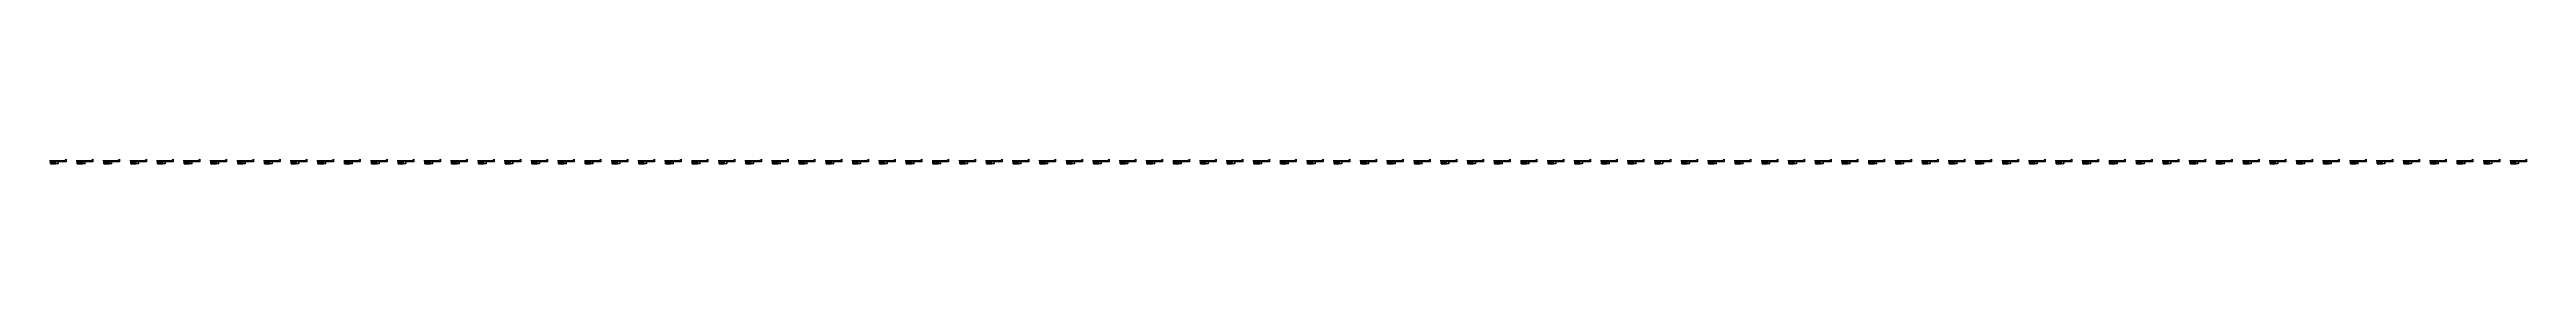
# Model space of a CAD drawing. Header units: millimetres. Extents: x 127230 to 906013, y -355313 to -209225.
# Drawn here: x 608021 to 906013, y -318833 to -318058 of the extents above; entities that cross this region are included whole.
import ezdxf
from ezdxf.enums import TextEntityAlignment as Align

# ---------------------------------------------------------------- set-up
doc = ezdxf.new("R2018")
doc.units = ezdxf.units.MM
doc.linetypes.add('Cплошная', pattern=[0])
doc.layers.add('14', color=250, linetype='Continuous', lineweight=0)
doc.layers.add('АТ_ПС_Текст_025', color=7, linetype='Continuous', lineweight=25)
doc.layers.add('ПС2', color=230, linetype='Continuous')
doc.styles.add('GLE_OASR_TextStyle', font='GOST2304A.ttf')
doc.styles.get("Standard").update_dxf_attribs({"font": 'gost_0.ttf'})

# ---------------------------------------------------------------- blocks, each defined once
blk = doc.blocks.new('*U52')
at = {"linetype": 'Continuous', "lineweight": -2}
h = blk.add_hatch(color=0, dxfattribs=at)
h.dxf.hatch_style = 1
h.paths.add_polyline_path([(-6, 3), (-3, 1.5), (0, 3)])
h.paths.add_polyline_path([(-3, 1.5), (-6, 0), (0, 0), (0, 0)])
at = {"color": 0, "linetype": 'Continuous', "lineweight": -2}
for p, q in [((-6, 0), (-6, 3)), ((0, 3), (-6, 3)), ((-6, 3), (0, 0)), ((-6, 0), (0, 3)), ((0, 0), (0, 3)), ((0, 1.5), (0.2, 1.5)), ((-6, 0), (0, 0))]:
    blk.add_line(p, q, dxfattribs=at)
blk.add_lwpolyline([(0.2, 3), (3.2, 3), (3.2, 0), (0.2, 0)], close=True, dxfattribs=at)
at = {"color": 0, "linetype": 'Continuous', "lineweight": -2, "style": 'GLE_OASR_TextStyle'}
blk.add_text('М', height=2.5, dxfattribs=at).set_placement((1.7, 1.5), align=Align.MIDDLE_CENTER)
blk = doc.blocks.new('*U108')
at = {"color": 0, "lineweight": 0}
blk.add_wipeout([(-2.4, 2.1), (-20, 2.1), (-20, -2.2), (-2.4, -2.2)], dxfattribs=at)
at = {"color": 0, "linetype": 'Cплошная', "lineweight": 25}
for q in [(0, 0), (-20, -2.2)]:
    blk.add_line((-2.4, -2.2), q, dxfattribs=at)
at = {"color": 0, "lineweight": 30, "flags": 104}
blk.add_attdef('ТЕКСТ1', text='', height=2.5, dxfattribs=at).set_placement((-3.3, 1), align=Align.TOP_RIGHT)

msp = doc.modelspace()

# ---------------------------------------------------------------- block references
at = {"layer": 'ПС2', "color": 5, "lineweight": 50, "transparency": 33554687, "xscale": 100, "yscale": 100, "zscale": 100, "rotation": 0.1250381865928775}
msp.add_blockref('*U52', (608734, -318828), dxfattribs=at)

# ---------------------------------------------------------------- next in the draw order: block references
at = {"layer": 'АТ_ПС_Текст_025', "linetype": 'Continuous'}
ref = msp.add_blockref('*U108', (610019, -318266), dxfattribs=dict(at, xscale=100, yscale=100, zscale=100))
lines = msp.add_mtext('230 В AC*** ', dxfattribs={"layer": '0', "color": 0, "insert": (609688, -318161), "char_height": 2.5, "attachment_point": 1})
ref.add_attrib('ТЕКСТ1', '', (609688, -318161), dxfattribs={"flags": 104}).embed_mtext(lines)

# ---------------------------------------------------------------- next in the draw order: linework, layer by layer
at = {"layer": '14', "color": 6, "lineweight": 25}
msp.add_lwpolyline([(610019, -318266), (610019, -318620), (609052, -318615)], dxfattribs=at)

# ---------------------------------------------------------------- next in the draw order: block references
at = {"layer": 'ПС2', "color": 5, "lineweight": 50, "transparency": 33554687, "xscale": 100, "yscale": 100, "zscale": 100, "rotation": 0.1250381865928775}
msp.add_blockref('*U52', (611952, -318828), dxfattribs=at)

# ---------------------------------------------------------------- next in the draw order: block references
at = {"layer": 'АТ_ПС_Текст_025', "linetype": 'Continuous'}
ref = msp.add_blockref('*U108', (613236, -318266), dxfattribs=dict(at, xscale=100, yscale=100, zscale=100))
lines = msp.add_mtext('230 В AC*** ', dxfattribs={"layer": '0', "color": 0, "insert": (612905, -318161), "char_height": 2.5, "attachment_point": 1})
ref.add_attrib('ТЕКСТ1', '', (612905, -318161), dxfattribs={"flags": 104}).embed_mtext(lines)

# ---------------------------------------------------------------- next in the draw order: linework, layer by layer
at = {"layer": '14', "color": 6, "lineweight": 25}
msp.add_lwpolyline([(613236, -318266), (613236, -318620), (612269, -318615)], dxfattribs=at)

# ---------------------------------------------------------------- next in the draw order: block references
at = {"layer": 'ПС2', "color": 5, "lineweight": 50, "transparency": 33554687, "xscale": 100, "yscale": 100, "zscale": 100, "rotation": 0.1250381865928775}
msp.add_blockref('*U52', (615169, -318828), dxfattribs=at)

# ---------------------------------------------------------------- next in the draw order: block references
at = {"layer": 'АТ_ПС_Текст_025', "linetype": 'Continuous'}
ref = msp.add_blockref('*U108', (616453, -318266), dxfattribs=dict(at, xscale=100, yscale=100, zscale=100))
lines = msp.add_mtext('230 В AC*** ', dxfattribs={"layer": '0', "color": 0, "insert": (616122, -318161), "char_height": 2.5, "attachment_point": 1})
ref.add_attrib('ТЕКСТ1', '', (616122, -318161), dxfattribs={"flags": 104}).embed_mtext(lines)

# ---------------------------------------------------------------- next in the draw order: linework, layer by layer
at = {"layer": '14', "color": 6, "lineweight": 25}
msp.add_lwpolyline([(616453, -318266), (616453, -318620), (615487, -318615)], dxfattribs=at)

# ---------------------------------------------------------------- next in the draw order: block references
at = {"layer": 'ПС2', "color": 5, "lineweight": 50, "transparency": 33554687, "xscale": 100, "yscale": 100, "zscale": 100, "rotation": 0.1250381865928775}
msp.add_blockref('*U52', (618386, -318828), dxfattribs=at)

# ---------------------------------------------------------------- next in the draw order: block references
at = {"layer": 'АТ_ПС_Текст_025', "linetype": 'Continuous'}
ref = msp.add_blockref('*U108', (619671, -318266), dxfattribs=dict(at, xscale=100, yscale=100, zscale=100))
lines = msp.add_mtext('230 В AC*** ', dxfattribs={"layer": '0', "color": 0, "insert": (619340, -318161), "char_height": 2.5, "attachment_point": 1})
ref.add_attrib('ТЕКСТ1', '', (619340, -318161), dxfattribs={"flags": 104}).embed_mtext(lines)

# ---------------------------------------------------------------- next in the draw order: linework, layer by layer
at = {"layer": '14', "color": 6, "lineweight": 25}
msp.add_lwpolyline([(619671, -318266), (619671, -318620), (618704, -318615)], dxfattribs=at)

# ---------------------------------------------------------------- next in the draw order: block references
at = {"layer": 'ПС2', "color": 5, "lineweight": 50, "transparency": 33554687, "xscale": 100, "yscale": 100, "zscale": 100, "rotation": 0.1250381865928775}
msp.add_blockref('*U52', (621604, -318828), dxfattribs=at)

# ---------------------------------------------------------------- next in the draw order: block references
at = {"layer": 'АТ_ПС_Текст_025', "linetype": 'Continuous'}
ref = msp.add_blockref('*U108', (622888, -318266), dxfattribs=dict(at, xscale=100, yscale=100, zscale=100))
lines = msp.add_mtext('230 В AC*** ', dxfattribs={"layer": '0', "color": 0, "insert": (622557, -318161), "char_height": 2.5, "attachment_point": 1})
ref.add_attrib('ТЕКСТ1', '', (622557, -318161), dxfattribs={"flags": 104}).embed_mtext(lines)

# ---------------------------------------------------------------- next in the draw order: linework, layer by layer
at = {"layer": '14', "color": 6, "lineweight": 25}
msp.add_lwpolyline([(622888, -318266), (622888, -318620), (621921, -318615)], dxfattribs=at)

# ---------------------------------------------------------------- next in the draw order: block references
at = {"layer": 'ПС2', "color": 5, "lineweight": 50, "transparency": 33554687, "xscale": 100, "yscale": 100, "zscale": 100, "rotation": 0.1250381865928775}
msp.add_blockref('*U52', (624821, -318828), dxfattribs=at)

# ---------------------------------------------------------------- next in the draw order: block references
at = {"layer": 'АТ_ПС_Текст_025', "linetype": 'Continuous'}
ref = msp.add_blockref('*U108', (626105, -318266), dxfattribs=dict(at, xscale=100, yscale=100, zscale=100))
lines = msp.add_mtext('230 В AC*** ', dxfattribs={"layer": '0', "color": 0, "insert": (625774, -318161), "char_height": 2.5, "attachment_point": 1})
ref.add_attrib('ТЕКСТ1', '', (625774, -318161), dxfattribs={"flags": 104}).embed_mtext(lines)

# ---------------------------------------------------------------- next in the draw order: linework, layer by layer
at = {"layer": '14', "color": 6, "lineweight": 25}
msp.add_lwpolyline([(626105, -318266), (626105, -318620), (625139, -318615)], dxfattribs=at)

# ---------------------------------------------------------------- next in the draw order: block references
at = {"layer": 'ПС2', "color": 5, "lineweight": 50, "transparency": 33554687, "xscale": 100, "yscale": 100, "zscale": 100, "rotation": 0.1250381865928775}
msp.add_blockref('*U52', (628038, -318828), dxfattribs=at)

# ---------------------------------------------------------------- next in the draw order: block references
at = {"layer": 'АТ_ПС_Текст_025', "linetype": 'Continuous'}
ref = msp.add_blockref('*U108', (629323, -318266), dxfattribs=dict(at, xscale=100, yscale=100, zscale=100))
lines = msp.add_mtext('230 В AC*** ', dxfattribs={"layer": '0', "color": 0, "insert": (628992, -318161), "char_height": 2.5, "attachment_point": 1})
ref.add_attrib('ТЕКСТ1', '', (628992, -318161), dxfattribs={"flags": 104}).embed_mtext(lines)

# ---------------------------------------------------------------- next in the draw order: linework, layer by layer
at = {"layer": '14', "color": 6, "lineweight": 25}
msp.add_lwpolyline([(629323, -318266), (629323, -318620), (628356, -318615)], dxfattribs=at)

# ---------------------------------------------------------------- next in the draw order: block references
at = {"layer": 'ПС2', "color": 5, "lineweight": 50, "transparency": 33554687, "xscale": 100, "yscale": 100, "zscale": 100, "rotation": 0.1250381865928775}
msp.add_blockref('*U52', (631256, -318828), dxfattribs=at)

# ---------------------------------------------------------------- next in the draw order: block references
at = {"layer": 'АТ_ПС_Текст_025', "linetype": 'Continuous'}
ref = msp.add_blockref('*U108', (632540, -318266), dxfattribs=dict(at, xscale=100, yscale=100, zscale=100))
lines = msp.add_mtext('230 В AC*** ', dxfattribs={"layer": '0', "color": 0, "insert": (632209, -318161), "char_height": 2.5, "attachment_point": 1})
ref.add_attrib('ТЕКСТ1', '', (632209, -318161), dxfattribs={"flags": 104}).embed_mtext(lines)

# ---------------------------------------------------------------- next in the draw order: linework, layer by layer
at = {"layer": '14', "color": 6, "lineweight": 25}
msp.add_lwpolyline([(632540, -318266), (632540, -318620), (631573, -318615)], dxfattribs=at)

# ---------------------------------------------------------------- next in the draw order: block references
at = {"layer": 'ПС2', "color": 5, "lineweight": 50, "transparency": 33554687, "xscale": 100, "yscale": 100, "zscale": 100, "rotation": 0.1250381865928775}
msp.add_blockref('*U52', (634473, -318828), dxfattribs=at)

# ---------------------------------------------------------------- next in the draw order: block references
at = {"layer": 'АТ_ПС_Текст_025', "linetype": 'Continuous'}
ref = msp.add_blockref('*U108', (635757, -318266), dxfattribs=dict(at, xscale=100, yscale=100, zscale=100))
lines = msp.add_mtext('230 В AC*** ', dxfattribs={"layer": '0', "color": 0, "insert": (635426, -318161), "char_height": 2.5, "attachment_point": 1})
ref.add_attrib('ТЕКСТ1', '', (635426, -318161), dxfattribs={"flags": 104}).embed_mtext(lines)

# ---------------------------------------------------------------- next in the draw order: linework, layer by layer
at = {"layer": '14', "color": 6, "lineweight": 25}
msp.add_lwpolyline([(635757, -318266), (635757, -318620), (634791, -318615)], dxfattribs=at)

# ---------------------------------------------------------------- next in the draw order: block references
at = {"layer": 'ПС2', "color": 5, "lineweight": 50, "transparency": 33554687, "xscale": 100, "yscale": 100, "zscale": 100, "rotation": 0.1250381865928775}
msp.add_blockref('*U52', (637690, -318828), dxfattribs=at)

# ---------------------------------------------------------------- next in the draw order: block references
at = {"layer": 'АТ_ПС_Текст_025', "linetype": 'Continuous'}
ref = msp.add_blockref('*U108', (638975, -318266), dxfattribs=dict(at, xscale=100, yscale=100, zscale=100))
lines = msp.add_mtext('230 В AC*** ', dxfattribs={"layer": '0', "color": 0, "insert": (638644, -318161), "char_height": 2.5, "attachment_point": 1})
ref.add_attrib('ТЕКСТ1', '', (638644, -318161), dxfattribs={"flags": 104}).embed_mtext(lines)

# ---------------------------------------------------------------- next in the draw order: linework, layer by layer
at = {"layer": '14', "color": 6, "lineweight": 25}
msp.add_lwpolyline([(638975, -318266), (638975, -318620), (638008, -318615)], dxfattribs=at)

# ---------------------------------------------------------------- next in the draw order: block references
at = {"layer": 'ПС2', "color": 5, "lineweight": 50, "transparency": 33554687, "xscale": 100, "yscale": 100, "zscale": 100, "rotation": 0.1250381865928775}
msp.add_blockref('*U52', (640908, -318828), dxfattribs=at)

# ---------------------------------------------------------------- next in the draw order: block references
at = {"layer": 'АТ_ПС_Текст_025', "linetype": 'Continuous'}
ref = msp.add_blockref('*U108', (642192, -318266), dxfattribs=dict(at, xscale=100, yscale=100, zscale=100))
lines = msp.add_mtext('230 В AC*** ', dxfattribs={"layer": '0', "color": 0, "insert": (641861, -318161), "char_height": 2.5, "attachment_point": 1})
ref.add_attrib('ТЕКСТ1', '', (641861, -318161), dxfattribs={"flags": 104}).embed_mtext(lines)

# ---------------------------------------------------------------- next in the draw order: linework, layer by layer
at = {"layer": '14', "color": 6, "lineweight": 25}
msp.add_lwpolyline([(642192, -318266), (642192, -318620), (641225, -318615)], dxfattribs=at)

# ---------------------------------------------------------------- next in the draw order: block references
at = {"layer": 'ПС2', "color": 5, "lineweight": 50, "transparency": 33554687, "xscale": 100, "yscale": 100, "zscale": 100, "rotation": 0.1250381865928775}
msp.add_blockref('*U52', (644125, -318828), dxfattribs=at)

# ---------------------------------------------------------------- next in the draw order: block references
at = {"layer": 'АТ_ПС_Текст_025', "linetype": 'Continuous'}
ref = msp.add_blockref('*U108', (645409, -318266), dxfattribs=dict(at, xscale=100, yscale=100, zscale=100))
lines = msp.add_mtext('230 В AC*** ', dxfattribs={"layer": '0', "color": 0, "insert": (645078, -318161), "char_height": 2.5, "attachment_point": 1})
ref.add_attrib('ТЕКСТ1', '', (645078, -318161), dxfattribs={"flags": 104}).embed_mtext(lines)

# ---------------------------------------------------------------- next in the draw order: linework, layer by layer
at = {"layer": '14', "color": 6, "lineweight": 25}
msp.add_lwpolyline([(645409, -318266), (645409, -318620), (644443, -318615)], dxfattribs=at)

# ---------------------------------------------------------------- next in the draw order: block references
at = {"layer": 'ПС2', "color": 5, "lineweight": 50, "transparency": 33554687, "xscale": 100, "yscale": 100, "zscale": 100, "rotation": 0.1250381865928775}
msp.add_blockref('*U52', (647342, -318828), dxfattribs=at)

# ---------------------------------------------------------------- next in the draw order: block references
at = {"layer": 'АТ_ПС_Текст_025', "linetype": 'Continuous'}
ref = msp.add_blockref('*U108', (648627, -318266), dxfattribs=dict(at, xscale=100, yscale=100, zscale=100))
lines = msp.add_mtext('230 В AC*** ', dxfattribs={"layer": '0', "color": 0, "insert": (648296, -318161), "char_height": 2.5, "attachment_point": 1})
ref.add_attrib('ТЕКСТ1', '', (648296, -318161), dxfattribs={"flags": 104}).embed_mtext(lines)

# ---------------------------------------------------------------- next in the draw order: linework, layer by layer
at = {"layer": '14', "color": 6, "lineweight": 25}
msp.add_lwpolyline([(648627, -318266), (648627, -318620), (647660, -318615)], dxfattribs=at)

# ---------------------------------------------------------------- next in the draw order: block references
at = {"layer": 'ПС2', "color": 5, "lineweight": 50, "transparency": 33554687, "xscale": 100, "yscale": 100, "zscale": 100, "rotation": 0.1250381865928775}
msp.add_blockref('*U52', (650560, -318828), dxfattribs=at)

# ---------------------------------------------------------------- next in the draw order: block references
at = {"layer": 'АТ_ПС_Текст_025', "linetype": 'Continuous'}
ref = msp.add_blockref('*U108', (651844, -318266), dxfattribs=dict(at, xscale=100, yscale=100, zscale=100))
lines = msp.add_mtext('230 В AC*** ', dxfattribs={"layer": '0', "color": 0, "insert": (651513, -318161), "char_height": 2.5, "attachment_point": 1})
ref.add_attrib('ТЕКСТ1', '', (651513, -318161), dxfattribs={"flags": 104}).embed_mtext(lines)

# ---------------------------------------------------------------- next in the draw order: linework, layer by layer
at = {"layer": '14', "color": 6, "lineweight": 25}
msp.add_lwpolyline([(651844, -318266), (651844, -318620), (650877, -318615)], dxfattribs=at)

# ---------------------------------------------------------------- next in the draw order: block references
at = {"layer": 'ПС2', "color": 5, "lineweight": 50, "transparency": 33554687, "xscale": 100, "yscale": 100, "zscale": 100, "rotation": 0.1250381865928775}
msp.add_blockref('*U52', (653777, -318828), dxfattribs=at)

# ---------------------------------------------------------------- next in the draw order: block references
at = {"layer": 'АТ_ПС_Текст_025', "linetype": 'Continuous'}
ref = msp.add_blockref('*U108', (655061, -318266), dxfattribs=dict(at, xscale=100, yscale=100, zscale=100))
lines = msp.add_mtext('230 В AC*** ', dxfattribs={"layer": '0', "color": 0, "insert": (654730, -318161), "char_height": 2.5, "attachment_point": 1})
ref.add_attrib('ТЕКСТ1', '', (654730, -318161), dxfattribs={"flags": 104}).embed_mtext(lines)

# ---------------------------------------------------------------- next in the draw order: linework, layer by layer
at = {"layer": '14', "color": 6, "lineweight": 25}
msp.add_lwpolyline([(655061, -318266), (655061, -318620), (654095, -318615)], dxfattribs=at)

# ---------------------------------------------------------------- next in the draw order: block references
at = {"layer": 'ПС2', "color": 5, "lineweight": 50, "transparency": 33554687, "xscale": 100, "yscale": 100, "zscale": 100, "rotation": 0.1250381865928775}
msp.add_blockref('*U52', (656994, -318828), dxfattribs=at)

# ---------------------------------------------------------------- next in the draw order: block references
at = {"layer": 'АТ_ПС_Текст_025', "linetype": 'Continuous'}
ref = msp.add_blockref('*U108', (658279, -318266), dxfattribs=dict(at, xscale=100, yscale=100, zscale=100))
lines = msp.add_mtext('230 В AC*** ', dxfattribs={"layer": '0', "color": 0, "insert": (657948, -318161), "char_height": 2.5, "attachment_point": 1})
ref.add_attrib('ТЕКСТ1', '', (657948, -318161), dxfattribs={"flags": 104}).embed_mtext(lines)

# ---------------------------------------------------------------- next in the draw order: linework, layer by layer
at = {"layer": '14', "color": 6, "lineweight": 25}
msp.add_lwpolyline([(658279, -318266), (658279, -318620), (657312, -318615)], dxfattribs=at)

# ---------------------------------------------------------------- next in the draw order: block references
at = {"layer": 'ПС2', "color": 5, "lineweight": 50, "transparency": 33554687, "xscale": 100, "yscale": 100, "zscale": 100, "rotation": 0.1250381865928775}
msp.add_blockref('*U52', (660212, -318828), dxfattribs=at)

# ---------------------------------------------------------------- next in the draw order: block references
at = {"layer": 'АТ_ПС_Текст_025', "linetype": 'Continuous'}
ref = msp.add_blockref('*U108', (661496, -318266), dxfattribs=dict(at, xscale=100, yscale=100, zscale=100))
lines = msp.add_mtext('230 В AC*** ', dxfattribs={"layer": '0', "color": 0, "insert": (661165, -318161), "char_height": 2.5, "attachment_point": 1})
ref.add_attrib('ТЕКСТ1', '', (661165, -318161), dxfattribs={"flags": 104}).embed_mtext(lines)

# ---------------------------------------------------------------- next in the draw order: linework, layer by layer
at = {"layer": '14', "color": 6, "lineweight": 25}
msp.add_lwpolyline([(661496, -318266), (661496, -318620), (660529, -318615)], dxfattribs=at)

# ---------------------------------------------------------------- next in the draw order: block references
at = {"layer": 'ПС2', "color": 5, "lineweight": 50, "transparency": 33554687, "xscale": 100, "yscale": 100, "zscale": 100, "rotation": 0.1250381865928775}
msp.add_blockref('*U52', (663429, -318828), dxfattribs=at)

# ---------------------------------------------------------------- next in the draw order: block references
at = {"layer": 'АТ_ПС_Текст_025', "linetype": 'Continuous'}
ref = msp.add_blockref('*U108', (664713, -318266), dxfattribs=dict(at, xscale=100, yscale=100, zscale=100))
lines = msp.add_mtext('230 В AC*** ', dxfattribs={"layer": '0', "color": 0, "insert": (664382, -318161), "char_height": 2.5, "attachment_point": 1})
ref.add_attrib('ТЕКСТ1', '', (664382, -318161), dxfattribs={"flags": 104}).embed_mtext(lines)

# ---------------------------------------------------------------- next in the draw order: linework, layer by layer
at = {"layer": '14', "color": 6, "lineweight": 25}
msp.add_lwpolyline([(664713, -318266), (664713, -318620), (663747, -318615)], dxfattribs=at)

# ---------------------------------------------------------------- next in the draw order: block references
at = {"layer": 'ПС2', "color": 5, "lineweight": 50, "transparency": 33554687, "xscale": 100, "yscale": 100, "zscale": 100, "rotation": 0.1250381865928775}
msp.add_blockref('*U52', (666646, -318828), dxfattribs=at)

# ---------------------------------------------------------------- next in the draw order: block references
at = {"layer": 'АТ_ПС_Текст_025', "linetype": 'Continuous'}
ref = msp.add_blockref('*U108', (667931, -318266), dxfattribs=dict(at, xscale=100, yscale=100, zscale=100))
lines = msp.add_mtext('230 В AC*** ', dxfattribs={"layer": '0', "color": 0, "insert": (667600, -318161), "char_height": 2.5, "attachment_point": 1})
ref.add_attrib('ТЕКСТ1', '', (667600, -318161), dxfattribs={"flags": 104}).embed_mtext(lines)

# ---------------------------------------------------------------- next in the draw order: linework, layer by layer
at = {"layer": '14', "color": 6, "lineweight": 25}
msp.add_lwpolyline([(667931, -318266), (667931, -318620), (666964, -318615)], dxfattribs=at)

# ---------------------------------------------------------------- next in the draw order: block references
at = {"layer": 'ПС2', "color": 5, "lineweight": 50, "transparency": 33554687, "xscale": 100, "yscale": 100, "zscale": 100, "rotation": 0.1250381865928775}
msp.add_blockref('*U52', (669864, -318828), dxfattribs=at)

# ---------------------------------------------------------------- next in the draw order: block references
at = {"layer": 'АТ_ПС_Текст_025', "linetype": 'Continuous'}
ref = msp.add_blockref('*U108', (671148, -318266), dxfattribs=dict(at, xscale=100, yscale=100, zscale=100))
lines = msp.add_mtext('230 В AC*** ', dxfattribs={"layer": '0', "color": 0, "insert": (670817, -318161), "char_height": 2.5, "attachment_point": 1})
ref.add_attrib('ТЕКСТ1', '', (670817, -318161), dxfattribs={"flags": 104}).embed_mtext(lines)

# ---------------------------------------------------------------- next in the draw order: linework, layer by layer
at = {"layer": '14', "color": 6, "lineweight": 25}
msp.add_lwpolyline([(671148, -318266), (671148, -318620), (670181, -318615)], dxfattribs=at)

# ---------------------------------------------------------------- next in the draw order: block references
at = {"layer": 'ПС2', "color": 5, "lineweight": 50, "transparency": 33554687, "xscale": 100, "yscale": 100, "zscale": 100, "rotation": 0.1250381865928775}
msp.add_blockref('*U52', (673081, -318828), dxfattribs=at)

# ---------------------------------------------------------------- next in the draw order: block references
at = {"layer": 'АТ_ПС_Текст_025', "linetype": 'Continuous'}
ref = msp.add_blockref('*U108', (674365, -318266), dxfattribs=dict(at, xscale=100, yscale=100, zscale=100))
lines = msp.add_mtext('230 В AC*** ', dxfattribs={"layer": '0', "color": 0, "insert": (674034, -318161), "char_height": 2.5, "attachment_point": 1})
ref.add_attrib('ТЕКСТ1', '', (674034, -318161), dxfattribs={"flags": 104}).embed_mtext(lines)

# ---------------------------------------------------------------- next in the draw order: linework, layer by layer
at = {"layer": '14', "color": 6, "lineweight": 25}
msp.add_lwpolyline([(674365, -318266), (674365, -318620), (673399, -318615)], dxfattribs=at)

# ---------------------------------------------------------------- next in the draw order: block references
at = {"layer": 'ПС2', "color": 5, "lineweight": 50, "transparency": 33554687, "xscale": 100, "yscale": 100, "zscale": 100, "rotation": 0.1250381865928775}
msp.add_blockref('*U52', (676298, -318828), dxfattribs=at)

# ---------------------------------------------------------------- next in the draw order: block references
at = {"layer": 'АТ_ПС_Текст_025', "linetype": 'Continuous'}
ref = msp.add_blockref('*U108', (677583, -318266), dxfattribs=dict(at, xscale=100, yscale=100, zscale=100))
lines = msp.add_mtext('230 В AC*** ', dxfattribs={"layer": '0', "color": 0, "insert": (677252, -318161), "char_height": 2.5, "attachment_point": 1})
ref.add_attrib('ТЕКСТ1', '', (677252, -318161), dxfattribs={"flags": 104}).embed_mtext(lines)

# ---------------------------------------------------------------- next in the draw order: linework, layer by layer
at = {"layer": '14', "color": 6, "lineweight": 25}
msp.add_lwpolyline([(677583, -318266), (677583, -318620), (676616, -318615)], dxfattribs=at)

# ---------------------------------------------------------------- next in the draw order: block references
at = {"layer": 'ПС2', "color": 5, "lineweight": 50, "transparency": 33554687, "xscale": 100, "yscale": 100, "zscale": 100, "rotation": 0.1250381865928775}
msp.add_blockref('*U52', (679516, -318828), dxfattribs=at)

# ---------------------------------------------------------------- next in the draw order: block references
at = {"layer": 'АТ_ПС_Текст_025', "linetype": 'Continuous'}
ref = msp.add_blockref('*U108', (680800, -318266), dxfattribs=dict(at, xscale=100, yscale=100, zscale=100))
lines = msp.add_mtext('230 В AC*** ', dxfattribs={"layer": '0', "color": 0, "insert": (680469, -318161), "char_height": 2.5, "attachment_point": 1})
ref.add_attrib('ТЕКСТ1', '', (680469, -318161), dxfattribs={"flags": 104}).embed_mtext(lines)

# ---------------------------------------------------------------- next in the draw order: linework, layer by layer
at = {"layer": '14', "color": 6, "lineweight": 25}
msp.add_lwpolyline([(680800, -318266), (680800, -318620), (679833, -318615)], dxfattribs=at)

# ---------------------------------------------------------------- next in the draw order: block references
at = {"layer": 'ПС2', "color": 5, "lineweight": 50, "transparency": 33554687, "xscale": 100, "yscale": 100, "zscale": 100, "rotation": 0.1250381865928775}
msp.add_blockref('*U52', (682733, -318828), dxfattribs=at)

# ---------------------------------------------------------------- next in the draw order: block references
at = {"layer": 'АТ_ПС_Текст_025', "linetype": 'Continuous'}
ref = msp.add_blockref('*U108', (684017, -318266), dxfattribs=dict(at, xscale=100, yscale=100, zscale=100))
lines = msp.add_mtext('230 В AC*** ', dxfattribs={"layer": '0', "color": 0, "insert": (683686, -318161), "char_height": 2.5, "attachment_point": 1})
ref.add_attrib('ТЕКСТ1', '', (683686, -318161), dxfattribs={"flags": 104}).embed_mtext(lines)

# ---------------------------------------------------------------- next in the draw order: linework, layer by layer
at = {"layer": '14', "color": 6, "lineweight": 25}
msp.add_lwpolyline([(684017, -318266), (684017, -318620), (683051, -318615)], dxfattribs=at)

# ---------------------------------------------------------------- next in the draw order: block references
at = {"layer": 'ПС2', "color": 5, "lineweight": 50, "transparency": 33554687, "xscale": 100, "yscale": 100, "zscale": 100, "rotation": 0.1250381865928775}
msp.add_blockref('*U52', (685950, -318828), dxfattribs=at)

# ---------------------------------------------------------------- next in the draw order: block references
at = {"layer": 'АТ_ПС_Текст_025', "linetype": 'Continuous'}
ref = msp.add_blockref('*U108', (687235, -318266), dxfattribs=dict(at, xscale=100, yscale=100, zscale=100))
lines = msp.add_mtext('230 В AC*** ', dxfattribs={"layer": '0', "color": 0, "insert": (686904, -318161), "char_height": 2.5, "attachment_point": 1})
ref.add_attrib('ТЕКСТ1', '', (686904, -318161), dxfattribs={"flags": 104}).embed_mtext(lines)

# ---------------------------------------------------------------- next in the draw order: linework, layer by layer
at = {"layer": '14', "color": 6, "lineweight": 25}
msp.add_lwpolyline([(687235, -318266), (687235, -318620), (686268, -318615)], dxfattribs=at)

# ---------------------------------------------------------------- next in the draw order: block references
at = {"layer": 'ПС2', "color": 5, "lineweight": 50, "transparency": 33554687, "xscale": 100, "yscale": 100, "zscale": 100, "rotation": 0.1250381865928775}
msp.add_blockref('*U52', (689168, -318828), dxfattribs=at)

# ---------------------------------------------------------------- next in the draw order: block references
at = {"layer": 'АТ_ПС_Текст_025', "linetype": 'Continuous'}
ref = msp.add_blockref('*U108', (690452, -318266), dxfattribs=dict(at, xscale=100, yscale=100, zscale=100))
lines = msp.add_mtext('230 В AC*** ', dxfattribs={"layer": '0', "color": 0, "insert": (690121, -318161), "char_height": 2.5, "attachment_point": 1})
ref.add_attrib('ТЕКСТ1', '', (690121, -318161), dxfattribs={"flags": 104}).embed_mtext(lines)

# ---------------------------------------------------------------- next in the draw order: linework, layer by layer
at = {"layer": '14', "color": 6, "lineweight": 25}
msp.add_lwpolyline([(690452, -318266), (690452, -318620), (689485, -318615)], dxfattribs=at)

# ---------------------------------------------------------------- next in the draw order: block references
at = {"layer": 'ПС2', "color": 5, "lineweight": 50, "transparency": 33554687, "xscale": 100, "yscale": 100, "zscale": 100, "rotation": 0.1250381865928775}
msp.add_blockref('*U52', (692385, -318828), dxfattribs=at)

# ---------------------------------------------------------------- next in the draw order: block references
at = {"layer": 'АТ_ПС_Текст_025', "linetype": 'Continuous'}
ref = msp.add_blockref('*U108', (693669, -318266), dxfattribs=dict(at, xscale=100, yscale=100, zscale=100))
lines = msp.add_mtext('230 В AC*** ', dxfattribs={"layer": '0', "color": 0, "insert": (693338, -318161), "char_height": 2.5, "attachment_point": 1})
ref.add_attrib('ТЕКСТ1', '', (693338, -318161), dxfattribs={"flags": 104}).embed_mtext(lines)

# ---------------------------------------------------------------- next in the draw order: linework, layer by layer
at = {"layer": '14', "color": 6, "lineweight": 25}
msp.add_lwpolyline([(693669, -318266), (693669, -318620), (692703, -318615)], dxfattribs=at)

# ---------------------------------------------------------------- next in the draw order: block references
at = {"layer": 'ПС2', "color": 5, "lineweight": 50, "transparency": 33554687, "xscale": 100, "yscale": 100, "zscale": 100, "rotation": 0.1250381865928775}
msp.add_blockref('*U52', (695602, -318828), dxfattribs=at)

# ---------------------------------------------------------------- next in the draw order: block references
at = {"layer": 'АТ_ПС_Текст_025', "linetype": 'Continuous'}
ref = msp.add_blockref('*U108', (696887, -318266), dxfattribs=dict(at, xscale=100, yscale=100, zscale=100))
lines = msp.add_mtext('230 В AC*** ', dxfattribs={"layer": '0', "color": 0, "insert": (696556, -318161), "char_height": 2.5, "attachment_point": 1})
ref.add_attrib('ТЕКСТ1', '', (696556, -318161), dxfattribs={"flags": 104}).embed_mtext(lines)

# ---------------------------------------------------------------- next in the draw order: linework, layer by layer
at = {"layer": '14', "color": 6, "lineweight": 25}
msp.add_lwpolyline([(696887, -318266), (696887, -318620), (695920, -318615)], dxfattribs=at)

# ---------------------------------------------------------------- next in the draw order: block references
at = {"layer": 'ПС2', "color": 5, "lineweight": 50, "transparency": 33554687, "xscale": 100, "yscale": 100, "zscale": 100, "rotation": 0.1250381865928775}
msp.add_blockref('*U52', (698820, -318828), dxfattribs=at)

# ---------------------------------------------------------------- next in the draw order: block references
at = {"layer": 'АТ_ПС_Текст_025', "linetype": 'Continuous'}
ref = msp.add_blockref('*U108', (700104, -318266), dxfattribs=dict(at, xscale=100, yscale=100, zscale=100))
lines = msp.add_mtext('230 В AC*** ', dxfattribs={"layer": '0', "color": 0, "insert": (699773, -318161), "char_height": 2.5, "attachment_point": 1})
ref.add_attrib('ТЕКСТ1', '', (699773, -318161), dxfattribs={"flags": 104}).embed_mtext(lines)

# ---------------------------------------------------------------- next in the draw order: linework, layer by layer
at = {"layer": '14', "color": 6, "lineweight": 25}
msp.add_lwpolyline([(700104, -318266), (700104, -318620), (699137, -318615)], dxfattribs=at)

# ---------------------------------------------------------------- next in the draw order: block references
at = {"layer": 'ПС2', "color": 5, "lineweight": 50, "transparency": 33554687, "xscale": 100, "yscale": 100, "zscale": 100, "rotation": 0.1250381865928775}
msp.add_blockref('*U52', (702037, -318828), dxfattribs=at)

# ---------------------------------------------------------------- next in the draw order: block references
at = {"layer": 'АТ_ПС_Текст_025', "linetype": 'Continuous'}
ref = msp.add_blockref('*U108', (703321, -318266), dxfattribs=dict(at, xscale=100, yscale=100, zscale=100))
lines = msp.add_mtext('230 В AC*** ', dxfattribs={"layer": '0', "color": 0, "insert": (702990, -318161), "char_height": 2.5, "attachment_point": 1})
ref.add_attrib('ТЕКСТ1', '', (702990, -318161), dxfattribs={"flags": 104}).embed_mtext(lines)

# ---------------------------------------------------------------- next in the draw order: linework, layer by layer
at = {"layer": '14', "color": 6, "lineweight": 25}
msp.add_lwpolyline([(703321, -318266), (703321, -318620), (702355, -318615)], dxfattribs=at)

# ---------------------------------------------------------------- next in the draw order: block references
at = {"layer": 'ПС2', "color": 5, "lineweight": 50, "transparency": 33554687, "xscale": 100, "yscale": 100, "zscale": 100, "rotation": 0.1250381865928775}
msp.add_blockref('*U52', (705254, -318828), dxfattribs=at)

# ---------------------------------------------------------------- next in the draw order: block references
at = {"layer": 'АТ_ПС_Текст_025', "linetype": 'Continuous'}
ref = msp.add_blockref('*U108', (706539, -318266), dxfattribs=dict(at, xscale=100, yscale=100, zscale=100))
lines = msp.add_mtext('230 В AC*** ', dxfattribs={"layer": '0', "color": 0, "insert": (706208, -318161), "char_height": 2.5, "attachment_point": 1})
ref.add_attrib('ТЕКСТ1', '', (706208, -318161), dxfattribs={"flags": 104}).embed_mtext(lines)

# ---------------------------------------------------------------- next in the draw order: linework, layer by layer
at = {"layer": '14', "color": 6, "lineweight": 25}
msp.add_lwpolyline([(706539, -318266), (706539, -318620), (705572, -318615)], dxfattribs=at)

# ---------------------------------------------------------------- next in the draw order: block references
at = {"layer": 'ПС2', "color": 5, "lineweight": 50, "transparency": 33554687, "xscale": 100, "yscale": 100, "zscale": 100, "rotation": 0.1250381865928775}
msp.add_blockref('*U52', (708472, -318828), dxfattribs=at)

# ---------------------------------------------------------------- next in the draw order: block references
at = {"layer": 'АТ_ПС_Текст_025', "linetype": 'Continuous'}
ref = msp.add_blockref('*U108', (709756, -318266), dxfattribs=dict(at, xscale=100, yscale=100, zscale=100))
lines = msp.add_mtext('230 В AC*** ', dxfattribs={"layer": '0', "color": 0, "insert": (709425, -318161), "char_height": 2.5, "attachment_point": 1})
ref.add_attrib('ТЕКСТ1', '', (709425, -318161), dxfattribs={"flags": 104}).embed_mtext(lines)

# ---------------------------------------------------------------- next in the draw order: linework, layer by layer
at = {"layer": '14', "color": 6, "lineweight": 25}
msp.add_lwpolyline([(709756, -318266), (709756, -318620), (708789, -318615)], dxfattribs=at)

# ---------------------------------------------------------------- next in the draw order: block references
at = {"layer": 'ПС2', "color": 5, "lineweight": 50, "transparency": 33554687, "xscale": 100, "yscale": 100, "zscale": 100, "rotation": 0.1250381865928775}
msp.add_blockref('*U52', (711689, -318828), dxfattribs=at)

# ---------------------------------------------------------------- next in the draw order: block references
at = {"layer": 'АТ_ПС_Текст_025', "linetype": 'Continuous'}
ref = msp.add_blockref('*U108', (712973, -318266), dxfattribs=dict(at, xscale=100, yscale=100, zscale=100))
lines = msp.add_mtext('230 В AC*** ', dxfattribs={"layer": '0', "color": 0, "insert": (712642, -318161), "char_height": 2.5, "attachment_point": 1})
ref.add_attrib('ТЕКСТ1', '', (712642, -318161), dxfattribs={"flags": 104}).embed_mtext(lines)

# ---------------------------------------------------------------- next in the draw order: linework, layer by layer
at = {"layer": '14', "color": 6, "lineweight": 25}
msp.add_lwpolyline([(712973, -318266), (712973, -318620), (712007, -318615)], dxfattribs=at)

# ---------------------------------------------------------------- next in the draw order: block references
at = {"layer": 'ПС2', "color": 5, "lineweight": 50, "transparency": 33554687, "xscale": 100, "yscale": 100, "zscale": 100, "rotation": 0.1250381865928775}
msp.add_blockref('*U52', (714906, -318828), dxfattribs=at)

# ---------------------------------------------------------------- next in the draw order: block references
at = {"layer": 'АТ_ПС_Текст_025', "linetype": 'Continuous'}
ref = msp.add_blockref('*U108', (716191, -318266), dxfattribs=dict(at, xscale=100, yscale=100, zscale=100))
lines = msp.add_mtext('230 В AC*** ', dxfattribs={"layer": '0', "color": 0, "insert": (715860, -318161), "char_height": 2.5, "attachment_point": 1})
ref.add_attrib('ТЕКСТ1', '', (715860, -318161), dxfattribs={"flags": 104}).embed_mtext(lines)

# ---------------------------------------------------------------- next in the draw order: linework, layer by layer
at = {"layer": '14', "color": 6, "lineweight": 25}
msp.add_lwpolyline([(716191, -318266), (716191, -318620), (715224, -318615)], dxfattribs=at)

# ---------------------------------------------------------------- next in the draw order: block references
at = {"layer": 'ПС2', "color": 5, "lineweight": 50, "transparency": 33554687, "xscale": 100, "yscale": 100, "zscale": 100, "rotation": 0.1250381865928775}
msp.add_blockref('*U52', (718124, -318828), dxfattribs=at)

# ---------------------------------------------------------------- next in the draw order: block references
at = {"layer": 'АТ_ПС_Текст_025', "linetype": 'Continuous'}
ref = msp.add_blockref('*U108', (719408, -318266), dxfattribs=dict(at, xscale=100, yscale=100, zscale=100))
lines = msp.add_mtext('230 В AC*** ', dxfattribs={"layer": '0', "color": 0, "insert": (719077, -318161), "char_height": 2.5, "attachment_point": 1})
ref.add_attrib('ТЕКСТ1', '', (719077, -318161), dxfattribs={"flags": 104}).embed_mtext(lines)

# ---------------------------------------------------------------- next in the draw order: linework, layer by layer
at = {"layer": '14', "color": 6, "lineweight": 25}
msp.add_lwpolyline([(719408, -318266), (719408, -318620), (718441, -318615)], dxfattribs=at)

# ---------------------------------------------------------------- next in the draw order: block references
at = {"layer": 'ПС2', "color": 5, "lineweight": 50, "transparency": 33554687, "xscale": 100, "yscale": 100, "zscale": 100, "rotation": 0.1250381865928775}
msp.add_blockref('*U52', (721341, -318828), dxfattribs=at)

# ---------------------------------------------------------------- next in the draw order: block references
at = {"layer": 'АТ_ПС_Текст_025', "linetype": 'Continuous'}
ref = msp.add_blockref('*U108', (722625, -318266), dxfattribs=dict(at, xscale=100, yscale=100, zscale=100))
lines = msp.add_mtext('230 В AC*** ', dxfattribs={"layer": '0', "color": 0, "insert": (722294, -318161), "char_height": 2.5, "attachment_point": 1})
ref.add_attrib('ТЕКСТ1', '', (722294, -318161), dxfattribs={"flags": 104}).embed_mtext(lines)

# ---------------------------------------------------------------- next in the draw order: linework, layer by layer
at = {"layer": '14', "color": 6, "lineweight": 25}
msp.add_lwpolyline([(722625, -318266), (722625, -318620), (721659, -318615)], dxfattribs=at)

# ---------------------------------------------------------------- next in the draw order: block references
at = {"layer": 'ПС2', "color": 5, "lineweight": 50, "transparency": 33554687, "xscale": 100, "yscale": 100, "zscale": 100, "rotation": 0.1250381865928775}
msp.add_blockref('*U52', (724558, -318828), dxfattribs=at)

# ---------------------------------------------------------------- next in the draw order: block references
at = {"layer": 'АТ_ПС_Текст_025', "linetype": 'Continuous'}
ref = msp.add_blockref('*U108', (725843, -318266), dxfattribs=dict(at, xscale=100, yscale=100, zscale=100))
lines = msp.add_mtext('230 В AC*** ', dxfattribs={"layer": '0', "color": 0, "insert": (725512, -318161), "char_height": 2.5, "attachment_point": 1})
ref.add_attrib('ТЕКСТ1', '', (725512, -318161), dxfattribs={"flags": 104}).embed_mtext(lines)

# ---------------------------------------------------------------- next in the draw order: linework, layer by layer
at = {"layer": '14', "color": 6, "lineweight": 25}
msp.add_lwpolyline([(725843, -318266), (725843, -318620), (724876, -318615)], dxfattribs=at)

# ---------------------------------------------------------------- next in the draw order: block references
at = {"layer": 'ПС2', "color": 5, "lineweight": 50, "transparency": 33554687, "xscale": 100, "yscale": 100, "zscale": 100, "rotation": 0.1250381865928775}
msp.add_blockref('*U52', (727776, -318828), dxfattribs=at)

# ---------------------------------------------------------------- next in the draw order: block references
at = {"layer": 'АТ_ПС_Текст_025', "linetype": 'Continuous'}
ref = msp.add_blockref('*U108', (729060, -318266), dxfattribs=dict(at, xscale=100, yscale=100, zscale=100))
lines = msp.add_mtext('230 В AC*** ', dxfattribs={"layer": '0', "color": 0, "insert": (728729, -318161), "char_height": 2.5, "attachment_point": 1})
ref.add_attrib('ТЕКСТ1', '', (728729, -318161), dxfattribs={"flags": 104}).embed_mtext(lines)

# ---------------------------------------------------------------- next in the draw order: linework, layer by layer
at = {"layer": '14', "color": 6, "lineweight": 25}
msp.add_lwpolyline([(729060, -318266), (729060, -318620), (728093, -318615)], dxfattribs=at)

# ---------------------------------------------------------------- next in the draw order: block references
at = {"layer": 'ПС2', "color": 5, "lineweight": 50, "transparency": 33554687, "xscale": 100, "yscale": 100, "zscale": 100, "rotation": 0.1250381865928775}
msp.add_blockref('*U52', (730993, -318828), dxfattribs=at)

# ---------------------------------------------------------------- next in the draw order: block references
at = {"layer": 'АТ_ПС_Текст_025', "linetype": 'Continuous'}
ref = msp.add_blockref('*U108', (732277, -318266), dxfattribs=dict(at, xscale=100, yscale=100, zscale=100))
lines = msp.add_mtext('230 В AC*** ', dxfattribs={"layer": '0', "color": 0, "insert": (731946, -318161), "char_height": 2.5, "attachment_point": 1})
ref.add_attrib('ТЕКСТ1', '', (731946, -318161), dxfattribs={"flags": 104}).embed_mtext(lines)

# ---------------------------------------------------------------- next in the draw order: linework, layer by layer
at = {"layer": '14', "color": 6, "lineweight": 25}
msp.add_lwpolyline([(732277, -318266), (732277, -318620), (731311, -318615)], dxfattribs=at)

# ---------------------------------------------------------------- next in the draw order: block references
at = {"layer": 'ПС2', "color": 5, "lineweight": 50, "transparency": 33554687, "xscale": 100, "yscale": 100, "zscale": 100, "rotation": 0.1250381865928775}
msp.add_blockref('*U52', (734210, -318828), dxfattribs=at)

# ---------------------------------------------------------------- next in the draw order: block references
at = {"layer": 'АТ_ПС_Текст_025', "linetype": 'Continuous'}
ref = msp.add_blockref('*U108', (735495, -318266), dxfattribs=dict(at, xscale=100, yscale=100, zscale=100))
lines = msp.add_mtext('230 В AC*** ', dxfattribs={"layer": '0', "color": 0, "insert": (735164, -318161), "char_height": 2.5, "attachment_point": 1})
ref.add_attrib('ТЕКСТ1', '', (735164, -318161), dxfattribs={"flags": 104}).embed_mtext(lines)

# ---------------------------------------------------------------- next in the draw order: linework, layer by layer
at = {"layer": '14', "color": 6, "lineweight": 25}
msp.add_lwpolyline([(735495, -318266), (735495, -318620), (734528, -318615)], dxfattribs=at)

# ---------------------------------------------------------------- next in the draw order: block references
at = {"layer": 'ПС2', "color": 5, "lineweight": 50, "transparency": 33554687, "xscale": 100, "yscale": 100, "zscale": 100, "rotation": 0.1250381865928775}
msp.add_blockref('*U52', (737428, -318828), dxfattribs=at)

# ---------------------------------------------------------------- next in the draw order: block references
at = {"layer": 'АТ_ПС_Текст_025', "linetype": 'Continuous'}
ref = msp.add_blockref('*U108', (738712, -318266), dxfattribs=dict(at, xscale=100, yscale=100, zscale=100))
lines = msp.add_mtext('230 В AC*** ', dxfattribs={"layer": '0', "color": 0, "insert": (738381, -318161), "char_height": 2.5, "attachment_point": 1})
ref.add_attrib('ТЕКСТ1', '', (738381, -318161), dxfattribs={"flags": 104}).embed_mtext(lines)

# ---------------------------------------------------------------- next in the draw order: linework, layer by layer
at = {"layer": '14', "color": 6, "lineweight": 25}
msp.add_lwpolyline([(738712, -318266), (738712, -318620), (737745, -318615)], dxfattribs=at)

# ---------------------------------------------------------------- next in the draw order: block references
at = {"layer": 'ПС2', "color": 5, "lineweight": 50, "transparency": 33554687, "xscale": 100, "yscale": 100, "zscale": 100, "rotation": 0.1250381865928775}
msp.add_blockref('*U52', (740645, -318828), dxfattribs=at)

# ---------------------------------------------------------------- next in the draw order: block references
at = {"layer": 'АТ_ПС_Текст_025', "linetype": 'Continuous'}
ref = msp.add_blockref('*U108', (741929, -318266), dxfattribs=dict(at, xscale=100, yscale=100, zscale=100))
lines = msp.add_mtext('230 В AC*** ', dxfattribs={"layer": '0', "color": 0, "insert": (741598, -318161), "char_height": 2.5, "attachment_point": 1})
ref.add_attrib('ТЕКСТ1', '', (741598, -318161), dxfattribs={"flags": 104}).embed_mtext(lines)

# ---------------------------------------------------------------- next in the draw order: linework, layer by layer
at = {"layer": '14', "color": 6, "lineweight": 25}
msp.add_lwpolyline([(741929, -318266), (741929, -318620), (740963, -318615)], dxfattribs=at)

# ---------------------------------------------------------------- next in the draw order: block references
at = {"layer": 'ПС2', "color": 5, "lineweight": 50, "transparency": 33554687, "xscale": 100, "yscale": 100, "zscale": 100, "rotation": 0.1250381865928775}
msp.add_blockref('*U52', (743862, -318828), dxfattribs=at)

# ---------------------------------------------------------------- next in the draw order: block references
at = {"layer": 'АТ_ПС_Текст_025', "linetype": 'Continuous'}
ref = msp.add_blockref('*U108', (745147, -318266), dxfattribs=dict(at, xscale=100, yscale=100, zscale=100))
lines = msp.add_mtext('230 В AC*** ', dxfattribs={"layer": '0', "color": 0, "insert": (744816, -318161), "char_height": 2.5, "attachment_point": 1})
ref.add_attrib('ТЕКСТ1', '', (744816, -318161), dxfattribs={"flags": 104}).embed_mtext(lines)

# ---------------------------------------------------------------- next in the draw order: linework, layer by layer
at = {"layer": '14', "color": 6, "lineweight": 25}
msp.add_lwpolyline([(745147, -318266), (745147, -318620), (744180, -318615)], dxfattribs=at)

# ---------------------------------------------------------------- next in the draw order: block references
at = {"layer": 'ПС2', "color": 5, "lineweight": 50, "transparency": 33554687, "xscale": 100, "yscale": 100, "zscale": 100, "rotation": 0.1250381865928775}
msp.add_blockref('*U52', (747080, -318828), dxfattribs=at)

# ---------------------------------------------------------------- next in the draw order: block references
at = {"layer": 'АТ_ПС_Текст_025', "linetype": 'Continuous'}
ref = msp.add_blockref('*U108', (748364, -318266), dxfattribs=dict(at, xscale=100, yscale=100, zscale=100))
lines = msp.add_mtext('230 В AC*** ', dxfattribs={"layer": '0', "color": 0, "insert": (748033, -318161), "char_height": 2.5, "attachment_point": 1})
ref.add_attrib('ТЕКСТ1', '', (748033, -318161), dxfattribs={"flags": 104}).embed_mtext(lines)

# ---------------------------------------------------------------- next in the draw order: linework, layer by layer
at = {"layer": '14', "color": 6, "lineweight": 25}
msp.add_lwpolyline([(748364, -318266), (748364, -318620), (747397, -318615)], dxfattribs=at)

# ---------------------------------------------------------------- next in the draw order: block references
at = {"layer": 'ПС2', "color": 5, "lineweight": 50, "transparency": 33554687, "xscale": 100, "yscale": 100, "zscale": 100, "rotation": 0.1250381865928775}
msp.add_blockref('*U52', (750297, -318828), dxfattribs=at)

# ---------------------------------------------------------------- next in the draw order: block references
at = {"layer": 'АТ_ПС_Текст_025', "linetype": 'Continuous'}
ref = msp.add_blockref('*U108', (751581, -318266), dxfattribs=dict(at, xscale=100, yscale=100, zscale=100))
lines = msp.add_mtext('230 В AC*** ', dxfattribs={"layer": '0', "color": 0, "insert": (751250, -318161), "char_height": 2.5, "attachment_point": 1})
ref.add_attrib('ТЕКСТ1', '', (751250, -318161), dxfattribs={"flags": 104}).embed_mtext(lines)

# ---------------------------------------------------------------- next in the draw order: linework, layer by layer
at = {"layer": '14', "color": 6, "lineweight": 25}
msp.add_lwpolyline([(751581, -318266), (751581, -318620), (750615, -318615)], dxfattribs=at)

# ---------------------------------------------------------------- next in the draw order: block references
at = {"layer": 'ПС2', "color": 5, "lineweight": 50, "transparency": 33554687, "xscale": 100, "yscale": 100, "zscale": 100, "rotation": 0.1250381865928775}
msp.add_blockref('*U52', (753514, -318828), dxfattribs=at)

# ---------------------------------------------------------------- next in the draw order: block references
at = {"layer": 'АТ_ПС_Текст_025', "linetype": 'Continuous'}
ref = msp.add_blockref('*U108', (754799, -318266), dxfattribs=dict(at, xscale=100, yscale=100, zscale=100))
lines = msp.add_mtext('230 В AC*** ', dxfattribs={"layer": '0', "color": 0, "insert": (754468, -318161), "char_height": 2.5, "attachment_point": 1})
ref.add_attrib('ТЕКСТ1', '', (754468, -318161), dxfattribs={"flags": 104}).embed_mtext(lines)

# ---------------------------------------------------------------- next in the draw order: linework, layer by layer
at = {"layer": '14', "color": 6, "lineweight": 25}
msp.add_lwpolyline([(754799, -318266), (754799, -318620), (753832, -318615)], dxfattribs=at)

# ---------------------------------------------------------------- next in the draw order: block references
at = {"layer": 'ПС2', "color": 5, "lineweight": 50, "transparency": 33554687, "xscale": 100, "yscale": 100, "zscale": 100, "rotation": 0.1250381865928775}
msp.add_blockref('*U52', (756732, -318828), dxfattribs=at)

# ---------------------------------------------------------------- next in the draw order: block references
at = {"layer": 'АТ_ПС_Текст_025', "linetype": 'Continuous'}
ref = msp.add_blockref('*U108', (758016, -318266), dxfattribs=dict(at, xscale=100, yscale=100, zscale=100))
lines = msp.add_mtext('230 В AC*** ', dxfattribs={"layer": '0', "color": 0, "insert": (757685, -318161), "char_height": 2.5, "attachment_point": 1})
ref.add_attrib('ТЕКСТ1', '', (757685, -318161), dxfattribs={"flags": 104}).embed_mtext(lines)

# ---------------------------------------------------------------- next in the draw order: linework, layer by layer
at = {"layer": '14', "color": 6, "lineweight": 25}
msp.add_lwpolyline([(758016, -318266), (758016, -318620), (757049, -318615)], dxfattribs=at)

# ---------------------------------------------------------------- next in the draw order: block references
at = {"layer": 'ПС2', "color": 5, "lineweight": 50, "transparency": 33554687, "xscale": 100, "yscale": 100, "zscale": 100, "rotation": 0.1250381865928775}
msp.add_blockref('*U52', (759949, -318828), dxfattribs=at)

# ---------------------------------------------------------------- next in the draw order: block references
at = {"layer": 'АТ_ПС_Текст_025', "linetype": 'Continuous'}
ref = msp.add_blockref('*U108', (761233, -318266), dxfattribs=dict(at, xscale=100, yscale=100, zscale=100))
lines = msp.add_mtext('230 В AC*** ', dxfattribs={"layer": '0', "color": 0, "insert": (760902, -318161), "char_height": 2.5, "attachment_point": 1})
ref.add_attrib('ТЕКСТ1', '', (760902, -318161), dxfattribs={"flags": 104}).embed_mtext(lines)

# ---------------------------------------------------------------- next in the draw order: linework, layer by layer
at = {"layer": '14', "color": 6, "lineweight": 25}
msp.add_lwpolyline([(761233, -318266), (761233, -318620), (760267, -318615)], dxfattribs=at)

# ---------------------------------------------------------------- next in the draw order: block references
at = {"layer": 'ПС2', "color": 5, "lineweight": 50, "transparency": 33554687, "xscale": 100, "yscale": 100, "zscale": 100, "rotation": 0.1250381865928775}
msp.add_blockref('*U52', (763166, -318828), dxfattribs=at)

# ---------------------------------------------------------------- next in the draw order: block references
at = {"layer": 'АТ_ПС_Текст_025', "linetype": 'Continuous'}
ref = msp.add_blockref('*U108', (764451, -318266), dxfattribs=dict(at, xscale=100, yscale=100, zscale=100))
lines = msp.add_mtext('230 В AC*** ', dxfattribs={"layer": '0', "color": 0, "insert": (764120, -318161), "char_height": 2.5, "attachment_point": 1})
ref.add_attrib('ТЕКСТ1', '', (764120, -318161), dxfattribs={"flags": 104}).embed_mtext(lines)

# ---------------------------------------------------------------- next in the draw order: linework, layer by layer
at = {"layer": '14', "color": 6, "lineweight": 25}
msp.add_lwpolyline([(764451, -318266), (764451, -318620), (763484, -318615)], dxfattribs=at)

# ---------------------------------------------------------------- next in the draw order: block references
at = {"layer": 'ПС2', "color": 5, "lineweight": 50, "transparency": 33554687, "xscale": 100, "yscale": 100, "zscale": 100, "rotation": 0.1250381865928775}
msp.add_blockref('*U52', (766384, -318828), dxfattribs=at)

# ---------------------------------------------------------------- next in the draw order: block references
at = {"layer": 'АТ_ПС_Текст_025', "linetype": 'Continuous'}
ref = msp.add_blockref('*U108', (767668, -318266), dxfattribs=dict(at, xscale=100, yscale=100, zscale=100))
lines = msp.add_mtext('230 В AC*** ', dxfattribs={"layer": '0', "color": 0, "insert": (767337, -318161), "char_height": 2.5, "attachment_point": 1})
ref.add_attrib('ТЕКСТ1', '', (767337, -318161), dxfattribs={"flags": 104}).embed_mtext(lines)

# ---------------------------------------------------------------- next in the draw order: linework, layer by layer
at = {"layer": '14', "color": 6, "lineweight": 25}
msp.add_lwpolyline([(767668, -318266), (767668, -318620), (766701, -318615)], dxfattribs=at)

# ---------------------------------------------------------------- next in the draw order: block references
at = {"layer": 'ПС2', "color": 5, "lineweight": 50, "transparency": 33554687, "xscale": 100, "yscale": 100, "zscale": 100, "rotation": 0.1250381865928775}
msp.add_blockref('*U52', (769601, -318828), dxfattribs=at)

# ---------------------------------------------------------------- next in the draw order: block references
at = {"layer": 'АТ_ПС_Текст_025', "linetype": 'Continuous'}
ref = msp.add_blockref('*U108', (770885, -318266), dxfattribs=dict(at, xscale=100, yscale=100, zscale=100))
lines = msp.add_mtext('230 В AC*** ', dxfattribs={"layer": '0', "color": 0, "insert": (770554, -318161), "char_height": 2.5, "attachment_point": 1})
ref.add_attrib('ТЕКСТ1', '', (770554, -318161), dxfattribs={"flags": 104}).embed_mtext(lines)

# ---------------------------------------------------------------- next in the draw order: linework, layer by layer
at = {"layer": '14', "color": 6, "lineweight": 25}
msp.add_lwpolyline([(770885, -318266), (770885, -318620), (769919, -318615)], dxfattribs=at)

# ---------------------------------------------------------------- next in the draw order: block references
at = {"layer": 'ПС2', "color": 5, "lineweight": 50, "transparency": 33554687, "xscale": 100, "yscale": 100, "zscale": 100, "rotation": 0.1250381865928775}
msp.add_blockref('*U52', (772818, -318828), dxfattribs=at)

# ---------------------------------------------------------------- next in the draw order: block references
at = {"layer": 'АТ_ПС_Текст_025', "linetype": 'Continuous'}
ref = msp.add_blockref('*U108', (774103, -318266), dxfattribs=dict(at, xscale=100, yscale=100, zscale=100))
lines = msp.add_mtext('230 В AC*** ', dxfattribs={"layer": '0', "color": 0, "insert": (773772, -318161), "char_height": 2.5, "attachment_point": 1})
ref.add_attrib('ТЕКСТ1', '', (773772, -318161), dxfattribs={"flags": 104}).embed_mtext(lines)

# ---------------------------------------------------------------- next in the draw order: linework, layer by layer
at = {"layer": '14', "color": 6, "lineweight": 25}
msp.add_lwpolyline([(774103, -318266), (774103, -318620), (773136, -318615)], dxfattribs=at)

# ---------------------------------------------------------------- next in the draw order: block references
at = {"layer": 'ПС2', "color": 5, "lineweight": 50, "transparency": 33554687, "xscale": 100, "yscale": 100, "zscale": 100, "rotation": 0.1250381865928775}
msp.add_blockref('*U52', (776036, -318828), dxfattribs=at)

# ---------------------------------------------------------------- next in the draw order: block references
at = {"layer": 'АТ_ПС_Текст_025', "linetype": 'Continuous'}
ref = msp.add_blockref('*U108', (777320, -318266), dxfattribs=dict(at, xscale=100, yscale=100, zscale=100))
lines = msp.add_mtext('230 В AC*** ', dxfattribs={"layer": '0', "color": 0, "insert": (776989, -318161), "char_height": 2.5, "attachment_point": 1})
ref.add_attrib('ТЕКСТ1', '', (776989, -318161), dxfattribs={"flags": 104}).embed_mtext(lines)

# ---------------------------------------------------------------- next in the draw order: linework, layer by layer
at = {"layer": '14', "color": 6, "lineweight": 25}
msp.add_lwpolyline([(777320, -318266), (777320, -318620), (776353, -318615)], dxfattribs=at)

# ---------------------------------------------------------------- next in the draw order: block references
at = {"layer": 'ПС2', "color": 5, "lineweight": 50, "transparency": 33554687, "xscale": 100, "yscale": 100, "zscale": 100, "rotation": 0.1250381865928775}
msp.add_blockref('*U52', (779253, -318828), dxfattribs=at)

# ---------------------------------------------------------------- next in the draw order: block references
at = {"layer": 'АТ_ПС_Текст_025', "linetype": 'Continuous'}
ref = msp.add_blockref('*U108', (780537, -318266), dxfattribs=dict(at, xscale=100, yscale=100, zscale=100))
lines = msp.add_mtext('230 В AC*** ', dxfattribs={"layer": '0', "color": 0, "insert": (780206, -318161), "char_height": 2.5, "attachment_point": 1})
ref.add_attrib('ТЕКСТ1', '', (780206, -318161), dxfattribs={"flags": 104}).embed_mtext(lines)

# ---------------------------------------------------------------- next in the draw order: linework, layer by layer
at = {"layer": '14', "color": 6, "lineweight": 25}
msp.add_lwpolyline([(780537, -318266), (780537, -318620), (779571, -318615)], dxfattribs=at)

# ---------------------------------------------------------------- next in the draw order: block references
at = {"layer": 'ПС2', "color": 5, "lineweight": 50, "transparency": 33554687, "xscale": 100, "yscale": 100, "zscale": 100, "rotation": 0.1250381865928775}
msp.add_blockref('*U52', (782470, -318828), dxfattribs=at)

# ---------------------------------------------------------------- next in the draw order: block references
at = {"layer": 'АТ_ПС_Текст_025', "linetype": 'Continuous'}
ref = msp.add_blockref('*U108', (783755, -318266), dxfattribs=dict(at, xscale=100, yscale=100, zscale=100))
lines = msp.add_mtext('230 В AC*** ', dxfattribs={"layer": '0', "color": 0, "insert": (783424, -318161), "char_height": 2.5, "attachment_point": 1})
ref.add_attrib('ТЕКСТ1', '', (783424, -318161), dxfattribs={"flags": 104}).embed_mtext(lines)

# ---------------------------------------------------------------- next in the draw order: linework, layer by layer
at = {"layer": '14', "color": 6, "lineweight": 25}
msp.add_lwpolyline([(783755, -318266), (783755, -318620), (782788, -318615)], dxfattribs=at)

# ---------------------------------------------------------------- next in the draw order: block references
at = {"layer": 'ПС2', "color": 5, "lineweight": 50, "transparency": 33554687, "xscale": 100, "yscale": 100, "zscale": 100, "rotation": 0.1250381865928775}
msp.add_blockref('*U52', (785688, -318828), dxfattribs=at)

# ---------------------------------------------------------------- next in the draw order: block references
at = {"layer": 'АТ_ПС_Текст_025', "linetype": 'Continuous'}
ref = msp.add_blockref('*U108', (786972, -318266), dxfattribs=dict(at, xscale=100, yscale=100, zscale=100))
lines = msp.add_mtext('230 В AC*** ', dxfattribs={"layer": '0', "color": 0, "insert": (786641, -318161), "char_height": 2.5, "attachment_point": 1})
ref.add_attrib('ТЕКСТ1', '', (786641, -318161), dxfattribs={"flags": 104}).embed_mtext(lines)

# ---------------------------------------------------------------- next in the draw order: linework, layer by layer
at = {"layer": '14', "color": 6, "lineweight": 25}
msp.add_lwpolyline([(786972, -318266), (786972, -318620), (786005, -318615)], dxfattribs=at)

# ---------------------------------------------------------------- next in the draw order: block references
at = {"layer": 'ПС2', "color": 5, "lineweight": 50, "transparency": 33554687, "xscale": 100, "yscale": 100, "zscale": 100, "rotation": 0.1250381865928775}
msp.add_blockref('*U52', (788905, -318828), dxfattribs=at)

# ---------------------------------------------------------------- next in the draw order: block references
at = {"layer": 'АТ_ПС_Текст_025', "linetype": 'Continuous'}
ref = msp.add_blockref('*U108', (790189, -318266), dxfattribs=dict(at, xscale=100, yscale=100, zscale=100))
lines = msp.add_mtext('230 В AC*** ', dxfattribs={"layer": '0', "color": 0, "insert": (789858, -318161), "char_height": 2.5, "attachment_point": 1})
ref.add_attrib('ТЕКСТ1', '', (789858, -318161), dxfattribs={"flags": 104}).embed_mtext(lines)

# ---------------------------------------------------------------- next in the draw order: linework, layer by layer
at = {"layer": '14', "color": 6, "lineweight": 25}
msp.add_lwpolyline([(790189, -318266), (790189, -318620), (789223, -318615)], dxfattribs=at)

# ---------------------------------------------------------------- next in the draw order: block references
at = {"layer": 'ПС2', "color": 5, "lineweight": 50, "transparency": 33554687, "xscale": 100, "yscale": 100, "zscale": 100, "rotation": 0.1250381865928775}
msp.add_blockref('*U52', (792122, -318828), dxfattribs=at)

# ---------------------------------------------------------------- next in the draw order: block references
at = {"layer": 'АТ_ПС_Текст_025', "linetype": 'Continuous'}
ref = msp.add_blockref('*U108', (793407, -318266), dxfattribs=dict(at, xscale=100, yscale=100, zscale=100))
lines = msp.add_mtext('230 В AC*** ', dxfattribs={"layer": '0', "color": 0, "insert": (793076, -318161), "char_height": 2.5, "attachment_point": 1})
ref.add_attrib('ТЕКСТ1', '', (793076, -318161), dxfattribs={"flags": 104}).embed_mtext(lines)

# ---------------------------------------------------------------- next in the draw order: linework, layer by layer
at = {"layer": '14', "color": 6, "lineweight": 25}
msp.add_lwpolyline([(793407, -318266), (793407, -318620), (792440, -318615)], dxfattribs=at)

# ---------------------------------------------------------------- next in the draw order: block references
at = {"layer": 'ПС2', "color": 5, "lineweight": 50, "transparency": 33554687, "xscale": 100, "yscale": 100, "zscale": 100, "rotation": 0.1250381865928775}
msp.add_blockref('*U52', (795340, -318828), dxfattribs=at)

# ---------------------------------------------------------------- next in the draw order: block references
at = {"layer": 'АТ_ПС_Текст_025', "linetype": 'Continuous'}
ref = msp.add_blockref('*U108', (796624, -318266), dxfattribs=dict(at, xscale=100, yscale=100, zscale=100))
lines = msp.add_mtext('230 В AC*** ', dxfattribs={"layer": '0', "color": 0, "insert": (796293, -318161), "char_height": 2.5, "attachment_point": 1})
ref.add_attrib('ТЕКСТ1', '', (796293, -318161), dxfattribs={"flags": 104}).embed_mtext(lines)

# ---------------------------------------------------------------- next in the draw order: linework, layer by layer
at = {"layer": '14', "color": 6, "lineweight": 25}
msp.add_lwpolyline([(796624, -318266), (796624, -318620), (795657, -318615)], dxfattribs=at)

# ---------------------------------------------------------------- next in the draw order: block references
at = {"layer": 'ПС2', "color": 5, "lineweight": 50, "transparency": 33554687, "xscale": 100, "yscale": 100, "zscale": 100, "rotation": 0.1250381865928775}
msp.add_blockref('*U52', (798557, -318828), dxfattribs=at)

# ---------------------------------------------------------------- next in the draw order: block references
at = {"layer": 'АТ_ПС_Текст_025', "linetype": 'Continuous'}
ref = msp.add_blockref('*U108', (799841, -318266), dxfattribs=dict(at, xscale=100, yscale=100, zscale=100))
lines = msp.add_mtext('230 В AC*** ', dxfattribs={"layer": '0', "color": 0, "insert": (799510, -318161), "char_height": 2.5, "attachment_point": 1})
ref.add_attrib('ТЕКСТ1', '', (799510, -318161), dxfattribs={"flags": 104}).embed_mtext(lines)

# ---------------------------------------------------------------- next in the draw order: linework, layer by layer
at = {"layer": '14', "color": 6, "lineweight": 25}
msp.add_lwpolyline([(799841, -318266), (799841, -318620), (798875, -318615)], dxfattribs=at)

# ---------------------------------------------------------------- next in the draw order: block references
at = {"layer": 'ПС2', "color": 5, "lineweight": 50, "transparency": 33554687, "xscale": 100, "yscale": 100, "zscale": 100, "rotation": 0.1250381865928775}
msp.add_blockref('*U52', (801774, -318828), dxfattribs=at)

# ---------------------------------------------------------------- next in the draw order: block references
at = {"layer": 'АТ_ПС_Текст_025', "linetype": 'Continuous'}
ref = msp.add_blockref('*U108', (803059, -318266), dxfattribs=dict(at, xscale=100, yscale=100, zscale=100))
lines = msp.add_mtext('230 В AC*** ', dxfattribs={"layer": '0', "color": 0, "insert": (802728, -318161), "char_height": 2.5, "attachment_point": 1})
ref.add_attrib('ТЕКСТ1', '', (802728, -318161), dxfattribs={"flags": 104}).embed_mtext(lines)

# ---------------------------------------------------------------- next in the draw order: linework, layer by layer
at = {"layer": '14', "color": 6, "lineweight": 25}
msp.add_lwpolyline([(803059, -318266), (803059, -318620), (802092, -318615)], dxfattribs=at)

# ---------------------------------------------------------------- next in the draw order: block references
at = {"layer": 'ПС2', "color": 5, "lineweight": 50, "transparency": 33554687, "xscale": 100, "yscale": 100, "zscale": 100, "rotation": 0.1250381865928775}
msp.add_blockref('*U52', (804992, -318828), dxfattribs=at)

# ---------------------------------------------------------------- next in the draw order: block references
at = {"layer": 'АТ_ПС_Текст_025', "linetype": 'Continuous'}
ref = msp.add_blockref('*U108', (806276, -318266), dxfattribs=dict(at, xscale=100, yscale=100, zscale=100))
lines = msp.add_mtext('230 В AC*** ', dxfattribs={"layer": '0', "color": 0, "insert": (805945, -318161), "char_height": 2.5, "attachment_point": 1})
ref.add_attrib('ТЕКСТ1', '', (805945, -318161), dxfattribs={"flags": 104}).embed_mtext(lines)

# ---------------------------------------------------------------- next in the draw order: linework, layer by layer
at = {"layer": '14', "color": 6, "lineweight": 25}
msp.add_lwpolyline([(806276, -318266), (806276, -318620), (805309, -318615)], dxfattribs=at)

# ---------------------------------------------------------------- next in the draw order: block references
at = {"layer": 'ПС2', "color": 5, "lineweight": 50, "transparency": 33554687, "xscale": 100, "yscale": 100, "zscale": 100, "rotation": 0.1250381865928775}
msp.add_blockref('*U52', (808209, -318828), dxfattribs=at)

# ---------------------------------------------------------------- next in the draw order: block references
at = {"layer": 'АТ_ПС_Текст_025', "linetype": 'Continuous'}
ref = msp.add_blockref('*U108', (809493, -318266), dxfattribs=dict(at, xscale=100, yscale=100, zscale=100))
lines = msp.add_mtext('230 В AC*** ', dxfattribs={"layer": '0', "color": 0, "insert": (809162, -318161), "char_height": 2.5, "attachment_point": 1})
ref.add_attrib('ТЕКСТ1', '', (809162, -318161), dxfattribs={"flags": 104}).embed_mtext(lines)

# ---------------------------------------------------------------- next in the draw order: linework, layer by layer
at = {"layer": '14', "color": 6, "lineweight": 25}
msp.add_lwpolyline([(809493, -318266), (809493, -318620), (808527, -318615)], dxfattribs=at)

# ---------------------------------------------------------------- next in the draw order: block references
at = {"layer": 'ПС2', "color": 5, "lineweight": 50, "transparency": 33554687, "xscale": 100, "yscale": 100, "zscale": 100, "rotation": 0.1250381865928775}
msp.add_blockref('*U52', (811426, -318828), dxfattribs=at)

# ---------------------------------------------------------------- next in the draw order: block references
at = {"layer": 'АТ_ПС_Текст_025', "linetype": 'Continuous'}
ref = msp.add_blockref('*U108', (812711, -318266), dxfattribs=dict(at, xscale=100, yscale=100, zscale=100))
lines = msp.add_mtext('230 В AC*** ', dxfattribs={"layer": '0', "color": 0, "insert": (812380, -318161), "char_height": 2.5, "attachment_point": 1})
ref.add_attrib('ТЕКСТ1', '', (812380, -318161), dxfattribs={"flags": 104}).embed_mtext(lines)

# ---------------------------------------------------------------- next in the draw order: linework, layer by layer
at = {"layer": '14', "color": 6, "lineweight": 25}
msp.add_lwpolyline([(812711, -318266), (812711, -318620), (811744, -318615)], dxfattribs=at)

# ---------------------------------------------------------------- next in the draw order: block references
at = {"layer": 'ПС2', "color": 5, "lineweight": 50, "transparency": 33554687, "xscale": 100, "yscale": 100, "zscale": 100, "rotation": 0.1250381865928775}
msp.add_blockref('*U52', (814644, -318828), dxfattribs=at)

# ---------------------------------------------------------------- next in the draw order: block references
at = {"layer": 'АТ_ПС_Текст_025', "linetype": 'Continuous'}
ref = msp.add_blockref('*U108', (815928, -318266), dxfattribs=dict(at, xscale=100, yscale=100, zscale=100))
lines = msp.add_mtext('230 В AC*** ', dxfattribs={"layer": '0', "color": 0, "insert": (815597, -318161), "char_height": 2.5, "attachment_point": 1})
ref.add_attrib('ТЕКСТ1', '', (815597, -318161), dxfattribs={"flags": 104}).embed_mtext(lines)

# ---------------------------------------------------------------- next in the draw order: linework, layer by layer
at = {"layer": '14', "color": 6, "lineweight": 25}
msp.add_lwpolyline([(815928, -318266), (815928, -318620), (814961, -318615)], dxfattribs=at)

# ---------------------------------------------------------------- next in the draw order: block references
at = {"layer": 'ПС2', "color": 5, "lineweight": 50, "transparency": 33554687, "xscale": 100, "yscale": 100, "zscale": 100, "rotation": 0.1250381865928775}
msp.add_blockref('*U52', (817861, -318828), dxfattribs=at)

# ---------------------------------------------------------------- next in the draw order: block references
at = {"layer": 'АТ_ПС_Текст_025', "linetype": 'Continuous'}
ref = msp.add_blockref('*U108', (819145, -318266), dxfattribs=dict(at, xscale=100, yscale=100, zscale=100))
lines = msp.add_mtext('230 В AC*** ', dxfattribs={"layer": '0', "color": 0, "insert": (818814, -318161), "char_height": 2.5, "attachment_point": 1})
ref.add_attrib('ТЕКСТ1', '', (818814, -318161), dxfattribs={"flags": 104}).embed_mtext(lines)

# ---------------------------------------------------------------- next in the draw order: linework, layer by layer
at = {"layer": '14', "color": 6, "lineweight": 25}
msp.add_lwpolyline([(819145, -318266), (819145, -318620), (818179, -318615)], dxfattribs=at)

# ---------------------------------------------------------------- next in the draw order: block references
at = {"layer": 'ПС2', "color": 5, "lineweight": 50, "transparency": 33554687, "xscale": 100, "yscale": 100, "zscale": 100, "rotation": 0.1250381865928775}
msp.add_blockref('*U52', (821078, -318828), dxfattribs=at)

# ---------------------------------------------------------------- next in the draw order: block references
at = {"layer": 'АТ_ПС_Текст_025', "linetype": 'Continuous'}
ref = msp.add_blockref('*U108', (822363, -318266), dxfattribs=dict(at, xscale=100, yscale=100, zscale=100))
lines = msp.add_mtext('230 В AC*** ', dxfattribs={"layer": '0', "color": 0, "insert": (822032, -318161), "char_height": 2.5, "attachment_point": 1})
ref.add_attrib('ТЕКСТ1', '', (822032, -318161), dxfattribs={"flags": 104}).embed_mtext(lines)

# ---------------------------------------------------------------- next in the draw order: linework, layer by layer
at = {"layer": '14', "color": 6, "lineweight": 25}
msp.add_lwpolyline([(822363, -318266), (822363, -318620), (821396, -318615)], dxfattribs=at)

# ---------------------------------------------------------------- next in the draw order: block references
at = {"layer": 'ПС2', "color": 5, "lineweight": 50, "transparency": 33554687, "xscale": 100, "yscale": 100, "zscale": 100, "rotation": 0.1250381865928775}
msp.add_blockref('*U52', (824296, -318828), dxfattribs=at)

# ---------------------------------------------------------------- next in the draw order: block references
at = {"layer": 'АТ_ПС_Текст_025', "linetype": 'Continuous'}
ref = msp.add_blockref('*U108', (825580, -318266), dxfattribs=dict(at, xscale=100, yscale=100, zscale=100))
lines = msp.add_mtext('230 В AC*** ', dxfattribs={"layer": '0', "color": 0, "insert": (825249, -318161), "char_height": 2.5, "attachment_point": 1})
ref.add_attrib('ТЕКСТ1', '', (825249, -318161), dxfattribs={"flags": 104}).embed_mtext(lines)

# ---------------------------------------------------------------- next in the draw order: linework, layer by layer
at = {"layer": '14', "color": 6, "lineweight": 25}
msp.add_lwpolyline([(825580, -318266), (825580, -318620), (824613, -318615)], dxfattribs=at)

# ---------------------------------------------------------------- next in the draw order: block references
at = {"layer": 'ПС2', "color": 5, "lineweight": 50, "transparency": 33554687, "xscale": 100, "yscale": 100, "zscale": 100, "rotation": 0.1250381865928775}
msp.add_blockref('*U52', (827513, -318828), dxfattribs=at)

# ---------------------------------------------------------------- next in the draw order: block references
at = {"layer": 'АТ_ПС_Текст_025', "linetype": 'Continuous'}
ref = msp.add_blockref('*U108', (828797, -318266), dxfattribs=dict(at, xscale=100, yscale=100, zscale=100))
lines = msp.add_mtext('230 В AC*** ', dxfattribs={"layer": '0', "color": 0, "insert": (828466, -318161), "char_height": 2.5, "attachment_point": 1})
ref.add_attrib('ТЕКСТ1', '', (828466, -318161), dxfattribs={"flags": 104}).embed_mtext(lines)

# ---------------------------------------------------------------- next in the draw order: linework, layer by layer
at = {"layer": '14', "color": 6, "lineweight": 25}
msp.add_lwpolyline([(828797, -318266), (828797, -318620), (827831, -318615)], dxfattribs=at)

# ---------------------------------------------------------------- next in the draw order: block references
at = {"layer": 'ПС2', "color": 5, "lineweight": 50, "transparency": 33554687, "xscale": 100, "yscale": 100, "zscale": 100, "rotation": 0.1250381865928775}
msp.add_blockref('*U52', (830730, -318828), dxfattribs=at)

# ---------------------------------------------------------------- next in the draw order: block references
at = {"layer": 'АТ_ПС_Текст_025', "linetype": 'Continuous'}
ref = msp.add_blockref('*U108', (832015, -318266), dxfattribs=dict(at, xscale=100, yscale=100, zscale=100))
lines = msp.add_mtext('230 В AC*** ', dxfattribs={"layer": '0', "color": 0, "insert": (831684, -318161), "char_height": 2.5, "attachment_point": 1})
ref.add_attrib('ТЕКСТ1', '', (831684, -318161), dxfattribs={"flags": 104}).embed_mtext(lines)

# ---------------------------------------------------------------- next in the draw order: linework, layer by layer
at = {"layer": '14', "color": 6, "lineweight": 25}
msp.add_lwpolyline([(832015, -318266), (832015, -318620), (831048, -318615)], dxfattribs=at)

# ---------------------------------------------------------------- next in the draw order: block references
at = {"layer": 'ПС2', "color": 5, "lineweight": 50, "transparency": 33554687, "xscale": 100, "yscale": 100, "zscale": 100, "rotation": 0.1250381865928775}
msp.add_blockref('*U52', (833948, -318828), dxfattribs=at)

# ---------------------------------------------------------------- next in the draw order: block references
at = {"layer": 'АТ_ПС_Текст_025', "linetype": 'Continuous'}
ref = msp.add_blockref('*U108', (835232, -318266), dxfattribs=dict(at, xscale=100, yscale=100, zscale=100))
lines = msp.add_mtext('230 В AC*** ', dxfattribs={"layer": '0', "color": 0, "insert": (834901, -318161), "char_height": 2.5, "attachment_point": 1})
ref.add_attrib('ТЕКСТ1', '', (834901, -318161), dxfattribs={"flags": 104}).embed_mtext(lines)

# ---------------------------------------------------------------- next in the draw order: linework, layer by layer
at = {"layer": '14', "color": 6, "lineweight": 25}
msp.add_lwpolyline([(835232, -318266), (835232, -318620), (834265, -318615)], dxfattribs=at)

# ---------------------------------------------------------------- next in the draw order: block references
at = {"layer": 'ПС2', "color": 5, "lineweight": 50, "transparency": 33554687, "xscale": 100, "yscale": 100, "zscale": 100, "rotation": 0.1250381865928775}
msp.add_blockref('*U52', (837165, -318828), dxfattribs=at)

# ---------------------------------------------------------------- next in the draw order: block references
at = {"layer": 'АТ_ПС_Текст_025', "linetype": 'Continuous'}
ref = msp.add_blockref('*U108', (838449, -318266), dxfattribs=dict(at, xscale=100, yscale=100, zscale=100))
lines = msp.add_mtext('230 В AC*** ', dxfattribs={"layer": '0', "color": 0, "insert": (838118, -318161), "char_height": 2.5, "attachment_point": 1})
ref.add_attrib('ТЕКСТ1', '', (838118, -318161), dxfattribs={"flags": 104}).embed_mtext(lines)

# ---------------------------------------------------------------- next in the draw order: linework, layer by layer
at = {"layer": '14', "color": 6, "lineweight": 25}
msp.add_lwpolyline([(838449, -318266), (838449, -318620), (837483, -318615)], dxfattribs=at)

# ---------------------------------------------------------------- next in the draw order: block references
at = {"layer": 'ПС2', "color": 5, "lineweight": 50, "transparency": 33554687, "xscale": 100, "yscale": 100, "zscale": 100, "rotation": 0.1250381865928775}
msp.add_blockref('*U52', (840382, -318828), dxfattribs=at)

# ---------------------------------------------------------------- next in the draw order: block references
at = {"layer": 'АТ_ПС_Текст_025', "linetype": 'Continuous'}
ref = msp.add_blockref('*U108', (841667, -318266), dxfattribs=dict(at, xscale=100, yscale=100, zscale=100))
lines = msp.add_mtext('230 В AC*** ', dxfattribs={"layer": '0', "color": 0, "insert": (841336, -318161), "char_height": 2.5, "attachment_point": 1})
ref.add_attrib('ТЕКСТ1', '', (841336, -318161), dxfattribs={"flags": 104}).embed_mtext(lines)

# ---------------------------------------------------------------- next in the draw order: linework, layer by layer
at = {"layer": '14', "color": 6, "lineweight": 25}
msp.add_lwpolyline([(841667, -318266), (841667, -318620), (840700, -318615)], dxfattribs=at)

# ---------------------------------------------------------------- next in the draw order: block references
at = {"layer": 'ПС2', "color": 5, "lineweight": 50, "transparency": 33554687, "xscale": 100, "yscale": 100, "zscale": 100, "rotation": 0.1250381865928775}
msp.add_blockref('*U52', (843600, -318828), dxfattribs=at)

# ---------------------------------------------------------------- next in the draw order: block references
at = {"layer": 'АТ_ПС_Текст_025', "linetype": 'Continuous'}
ref = msp.add_blockref('*U108', (844884, -318266), dxfattribs=dict(at, xscale=100, yscale=100, zscale=100))
lines = msp.add_mtext('230 В AC*** ', dxfattribs={"layer": '0', "color": 0, "insert": (844553, -318161), "char_height": 2.5, "attachment_point": 1})
ref.add_attrib('ТЕКСТ1', '', (844553, -318161), dxfattribs={"flags": 104}).embed_mtext(lines)

# ---------------------------------------------------------------- next in the draw order: linework, layer by layer
at = {"layer": '14', "color": 6, "lineweight": 25}
msp.add_lwpolyline([(844884, -318266), (844884, -318620), (843917, -318615)], dxfattribs=at)

# ---------------------------------------------------------------- next in the draw order: block references
at = {"layer": 'ПС2', "color": 5, "lineweight": 50, "transparency": 33554687, "xscale": 100, "yscale": 100, "zscale": 100, "rotation": 0.1250381865928775}
msp.add_blockref('*U52', (846817, -318828), dxfattribs=at)

# ---------------------------------------------------------------- next in the draw order: block references
at = {"layer": 'АТ_ПС_Текст_025', "linetype": 'Continuous'}
ref = msp.add_blockref('*U108', (848101, -318266), dxfattribs=dict(at, xscale=100, yscale=100, zscale=100))
lines = msp.add_mtext('230 В AC*** ', dxfattribs={"layer": '0', "color": 0, "insert": (847770, -318161), "char_height": 2.5, "attachment_point": 1})
ref.add_attrib('ТЕКСТ1', '', (847770, -318161), dxfattribs={"flags": 104}).embed_mtext(lines)

# ---------------------------------------------------------------- next in the draw order: linework, layer by layer
at = {"layer": '14', "color": 6, "lineweight": 25}
msp.add_lwpolyline([(848101, -318266), (848101, -318620), (847135, -318615)], dxfattribs=at)

# ---------------------------------------------------------------- next in the draw order: block references
at = {"layer": 'ПС2', "color": 5, "lineweight": 50, "transparency": 33554687, "xscale": 100, "yscale": 100, "zscale": 100, "rotation": 0.1250381865928775}
msp.add_blockref('*U52', (850034, -318828), dxfattribs=at)

# ---------------------------------------------------------------- next in the draw order: block references
at = {"layer": 'АТ_ПС_Текст_025', "linetype": 'Continuous'}
ref = msp.add_blockref('*U108', (851319, -318266), dxfattribs=dict(at, xscale=100, yscale=100, zscale=100))
lines = msp.add_mtext('230 В AC*** ', dxfattribs={"layer": '0', "color": 0, "insert": (850988, -318161), "char_height": 2.5, "attachment_point": 1})
ref.add_attrib('ТЕКСТ1', '', (850988, -318161), dxfattribs={"flags": 104}).embed_mtext(lines)

# ---------------------------------------------------------------- next in the draw order: linework, layer by layer
at = {"layer": '14', "color": 6, "lineweight": 25}
msp.add_lwpolyline([(851319, -318266), (851319, -318620), (850352, -318615)], dxfattribs=at)

# ---------------------------------------------------------------- next in the draw order: block references
at = {"layer": 'ПС2', "color": 5, "lineweight": 50, "transparency": 33554687, "xscale": 100, "yscale": 100, "zscale": 100, "rotation": 0.1250381865928775}
msp.add_blockref('*U52', (853252, -318828), dxfattribs=at)

# ---------------------------------------------------------------- next in the draw order: block references
at = {"layer": 'АТ_ПС_Текст_025', "linetype": 'Continuous'}
ref = msp.add_blockref('*U108', (854536, -318266), dxfattribs=dict(at, xscale=100, yscale=100, zscale=100))
lines = msp.add_mtext('230 В AC*** ', dxfattribs={"layer": '0', "color": 0, "insert": (854205, -318161), "char_height": 2.5, "attachment_point": 1})
ref.add_attrib('ТЕКСТ1', '', (854205, -318161), dxfattribs={"flags": 104}).embed_mtext(lines)

# ---------------------------------------------------------------- next in the draw order: linework, layer by layer
at = {"layer": '14', "color": 6, "lineweight": 25}
msp.add_lwpolyline([(854536, -318266), (854536, -318620), (853569, -318615)], dxfattribs=at)

# ---------------------------------------------------------------- next in the draw order: block references
at = {"layer": 'ПС2', "color": 5, "lineweight": 50, "transparency": 33554687, "xscale": 100, "yscale": 100, "zscale": 100, "rotation": 0.1250381865928775}
msp.add_blockref('*U52', (856469, -318828), dxfattribs=at)

# ---------------------------------------------------------------- next in the draw order: block references
at = {"layer": 'АТ_ПС_Текст_025', "linetype": 'Continuous'}
ref = msp.add_blockref('*U108', (857753, -318266), dxfattribs=dict(at, xscale=100, yscale=100, zscale=100))
lines = msp.add_mtext('230 В AC*** ', dxfattribs={"layer": '0', "color": 0, "insert": (857422, -318161), "char_height": 2.5, "attachment_point": 1})
ref.add_attrib('ТЕКСТ1', '', (857422, -318161), dxfattribs={"flags": 104}).embed_mtext(lines)

# ---------------------------------------------------------------- next in the draw order: linework, layer by layer
at = {"layer": '14', "color": 6, "lineweight": 25}
msp.add_lwpolyline([(857753, -318266), (857753, -318620), (856787, -318615)], dxfattribs=at)

# ---------------------------------------------------------------- next in the draw order: block references
at = {"layer": 'ПС2', "color": 5, "lineweight": 50, "transparency": 33554687, "xscale": 100, "yscale": 100, "zscale": 100, "rotation": 0.1250381865928775}
msp.add_blockref('*U52', (859686, -318828), dxfattribs=at)

# ---------------------------------------------------------------- next in the draw order: block references
at = {"layer": 'АТ_ПС_Текст_025', "linetype": 'Continuous'}
ref = msp.add_blockref('*U108', (860971, -318266), dxfattribs=dict(at, xscale=100, yscale=100, zscale=100))
lines = msp.add_mtext('230 В AC*** ', dxfattribs={"layer": '0', "color": 0, "insert": (860640, -318161), "char_height": 2.5, "attachment_point": 1})
ref.add_attrib('ТЕКСТ1', '', (860640, -318161), dxfattribs={"flags": 104}).embed_mtext(lines)

# ---------------------------------------------------------------- next in the draw order: linework, layer by layer
at = {"layer": '14', "color": 6, "lineweight": 25}
msp.add_lwpolyline([(860971, -318266), (860971, -318620), (860004, -318615)], dxfattribs=at)

# ---------------------------------------------------------------- next in the draw order: block references
at = {"layer": 'ПС2', "color": 5, "lineweight": 50, "transparency": 33554687, "xscale": 100, "yscale": 100, "zscale": 100, "rotation": 0.1250381865928775}
msp.add_blockref('*U52', (862904, -318828), dxfattribs=at)

# ---------------------------------------------------------------- next in the draw order: block references
at = {"layer": 'АТ_ПС_Текст_025', "linetype": 'Continuous'}
ref = msp.add_blockref('*U108', (864188, -318266), dxfattribs=dict(at, xscale=100, yscale=100, zscale=100))
lines = msp.add_mtext('230 В AC*** ', dxfattribs={"layer": '0', "color": 0, "insert": (863857, -318161), "char_height": 2.5, "attachment_point": 1})
ref.add_attrib('ТЕКСТ1', '', (863857, -318161), dxfattribs={"flags": 104}).embed_mtext(lines)

# ---------------------------------------------------------------- next in the draw order: linework, layer by layer
at = {"layer": '14', "color": 6, "lineweight": 25}
msp.add_lwpolyline([(864188, -318266), (864188, -318620), (863221, -318615)], dxfattribs=at)

# ---------------------------------------------------------------- next in the draw order: block references
at = {"layer": 'ПС2', "color": 5, "lineweight": 50, "transparency": 33554687, "xscale": 100, "yscale": 100, "zscale": 100, "rotation": 0.1250381865928775}
msp.add_blockref('*U52', (866121, -318828), dxfattribs=at)

# ---------------------------------------------------------------- next in the draw order: block references
at = {"layer": 'АТ_ПС_Текст_025', "linetype": 'Continuous'}
ref = msp.add_blockref('*U108', (867405, -318266), dxfattribs=dict(at, xscale=100, yscale=100, zscale=100))
lines = msp.add_mtext('230 В AC*** ', dxfattribs={"layer": '0', "color": 0, "insert": (867074, -318161), "char_height": 2.5, "attachment_point": 1})
ref.add_attrib('ТЕКСТ1', '', (867074, -318161), dxfattribs={"flags": 104}).embed_mtext(lines)

# ---------------------------------------------------------------- next in the draw order: linework, layer by layer
at = {"layer": '14', "color": 6, "lineweight": 25}
msp.add_lwpolyline([(867405, -318266), (867405, -318620), (866439, -318615)], dxfattribs=at)

# ---------------------------------------------------------------- next in the draw order: block references
at = {"layer": 'ПС2', "color": 5, "lineweight": 50, "transparency": 33554687, "xscale": 100, "yscale": 100, "zscale": 100, "rotation": 0.1250381865928775}
msp.add_blockref('*U52', (869338, -318828), dxfattribs=at)

# ---------------------------------------------------------------- next in the draw order: block references
at = {"layer": 'АТ_ПС_Текст_025', "linetype": 'Continuous'}
ref = msp.add_blockref('*U108', (870623, -318266), dxfattribs=dict(at, xscale=100, yscale=100, zscale=100))
lines = msp.add_mtext('230 В AC*** ', dxfattribs={"layer": '0', "color": 0, "insert": (870292, -318161), "char_height": 2.5, "attachment_point": 1})
ref.add_attrib('ТЕКСТ1', '', (870292, -318161), dxfattribs={"flags": 104}).embed_mtext(lines)

# ---------------------------------------------------------------- next in the draw order: linework, layer by layer
at = {"layer": '14', "color": 6, "lineweight": 25}
msp.add_lwpolyline([(870623, -318266), (870623, -318620), (869656, -318615)], dxfattribs=at)

# ---------------------------------------------------------------- next in the draw order: block references
at = {"layer": 'ПС2', "color": 5, "lineweight": 50, "transparency": 33554687, "xscale": 100, "yscale": 100, "zscale": 100, "rotation": 0.1250381865928775}
msp.add_blockref('*U52', (872556, -318828), dxfattribs=at)

# ---------------------------------------------------------------- next in the draw order: block references
at = {"layer": 'АТ_ПС_Текст_025', "linetype": 'Continuous'}
ref = msp.add_blockref('*U108', (873840, -318266), dxfattribs=dict(at, xscale=100, yscale=100, zscale=100))
lines = msp.add_mtext('230 В AC*** ', dxfattribs={"layer": '0', "color": 0, "insert": (873509, -318161), "char_height": 2.5, "attachment_point": 1})
ref.add_attrib('ТЕКСТ1', '', (873509, -318161), dxfattribs={"flags": 104}).embed_mtext(lines)

# ---------------------------------------------------------------- next in the draw order: linework, layer by layer
at = {"layer": '14', "color": 6, "lineweight": 25}
msp.add_lwpolyline([(873840, -318266), (873840, -318620), (872873, -318615)], dxfattribs=at)

# ---------------------------------------------------------------- next in the draw order: block references
at = {"layer": 'ПС2', "color": 5, "lineweight": 50, "transparency": 33554687, "xscale": 100, "yscale": 100, "zscale": 100, "rotation": 0.1250381865928775}
msp.add_blockref('*U52', (875773, -318828), dxfattribs=at)

# ---------------------------------------------------------------- next in the draw order: block references
at = {"layer": 'АТ_ПС_Текст_025', "linetype": 'Continuous'}
ref = msp.add_blockref('*U108', (877057, -318266), dxfattribs=dict(at, xscale=100, yscale=100, zscale=100))
lines = msp.add_mtext('230 В AC*** ', dxfattribs={"layer": '0', "color": 0, "insert": (876726, -318161), "char_height": 2.5, "attachment_point": 1})
ref.add_attrib('ТЕКСТ1', '', (876726, -318161), dxfattribs={"flags": 104}).embed_mtext(lines)

# ---------------------------------------------------------------- next in the draw order: linework, layer by layer
at = {"layer": '14', "color": 6, "lineweight": 25}
msp.add_lwpolyline([(877057, -318266), (877057, -318620), (876091, -318615)], dxfattribs=at)

# ---------------------------------------------------------------- next in the draw order: block references
at = {"layer": 'ПС2', "color": 5, "lineweight": 50, "transparency": 33554687, "xscale": 100, "yscale": 100, "zscale": 100, "rotation": 0.1250381865928775}
msp.add_blockref('*U52', (878990, -318828), dxfattribs=at)

# ---------------------------------------------------------------- next in the draw order: block references
at = {"layer": 'АТ_ПС_Текст_025', "linetype": 'Continuous'}
ref = msp.add_blockref('*U108', (880275, -318266), dxfattribs=dict(at, xscale=100, yscale=100, zscale=100))
lines = msp.add_mtext('230 В AC*** ', dxfattribs={"layer": '0', "color": 0, "insert": (879944, -318161), "char_height": 2.5, "attachment_point": 1})
ref.add_attrib('ТЕКСТ1', '', (879944, -318161), dxfattribs={"flags": 104}).embed_mtext(lines)

# ---------------------------------------------------------------- next in the draw order: linework, layer by layer
at = {"layer": '14', "color": 6, "lineweight": 25}
msp.add_lwpolyline([(880275, -318266), (880275, -318620), (879308, -318615)], dxfattribs=at)

# ---------------------------------------------------------------- next in the draw order: block references
at = {"layer": 'ПС2', "color": 5, "lineweight": 50, "transparency": 33554687, "xscale": 100, "yscale": 100, "zscale": 100, "rotation": 0.1250381865928775}
msp.add_blockref('*U52', (882208, -318828), dxfattribs=at)

# ---------------------------------------------------------------- next in the draw order: block references
at = {"layer": 'АТ_ПС_Текст_025', "linetype": 'Continuous'}
ref = msp.add_blockref('*U108', (883492, -318266), dxfattribs=dict(at, xscale=100, yscale=100, zscale=100))
lines = msp.add_mtext('230 В AC*** ', dxfattribs={"layer": '0', "color": 0, "insert": (883161, -318161), "char_height": 2.5, "attachment_point": 1})
ref.add_attrib('ТЕКСТ1', '', (883161, -318161), dxfattribs={"flags": 104}).embed_mtext(lines)

# ---------------------------------------------------------------- next in the draw order: linework, layer by layer
at = {"layer": '14', "color": 6, "lineweight": 25}
msp.add_lwpolyline([(883492, -318266), (883492, -318620), (882525, -318615)], dxfattribs=at)

# ---------------------------------------------------------------- next in the draw order: block references
at = {"layer": 'ПС2', "color": 5, "lineweight": 50, "transparency": 33554687, "xscale": 100, "yscale": 100, "zscale": 100, "rotation": 0.1250381865928775}
msp.add_blockref('*U52', (885425, -318828), dxfattribs=at)

# ---------------------------------------------------------------- next in the draw order: block references
at = {"layer": 'АТ_ПС_Текст_025', "linetype": 'Continuous'}
ref = msp.add_blockref('*U108', (886709, -318266), dxfattribs=dict(at, xscale=100, yscale=100, zscale=100))
lines = msp.add_mtext('230 В AC*** ', dxfattribs={"layer": '0', "color": 0, "insert": (886378, -318161), "char_height": 2.5, "attachment_point": 1})
ref.add_attrib('ТЕКСТ1', '', (886378, -318161), dxfattribs={"flags": 104}).embed_mtext(lines)

# ---------------------------------------------------------------- next in the draw order: linework, layer by layer
at = {"layer": '14', "color": 6, "lineweight": 25}
msp.add_lwpolyline([(886709, -318266), (886709, -318620), (885743, -318615)], dxfattribs=at)

# ---------------------------------------------------------------- next in the draw order: block references
at = {"layer": 'ПС2', "color": 5, "lineweight": 50, "transparency": 33554687, "xscale": 100, "yscale": 100, "zscale": 100, "rotation": 0.1250381865928775}
msp.add_blockref('*U52', (888642, -318828), dxfattribs=at)

# ---------------------------------------------------------------- next in the draw order: block references
at = {"layer": 'АТ_ПС_Текст_025', "linetype": 'Continuous'}
ref = msp.add_blockref('*U108', (889927, -318266), dxfattribs=dict(at, xscale=100, yscale=100, zscale=100))
lines = msp.add_mtext('230 В AC*** ', dxfattribs={"layer": '0', "color": 0, "insert": (889596, -318161), "char_height": 2.5, "attachment_point": 1})
ref.add_attrib('ТЕКСТ1', '', (889596, -318161), dxfattribs={"flags": 104}).embed_mtext(lines)

# ---------------------------------------------------------------- next in the draw order: linework, layer by layer
at = {"layer": '14', "color": 6, "lineweight": 25}
msp.add_lwpolyline([(889927, -318266), (889927, -318620), (888960, -318615)], dxfattribs=at)

# ---------------------------------------------------------------- next in the draw order: block references
at = {"layer": 'ПС2', "color": 5, "lineweight": 50, "transparency": 33554687, "xscale": 100, "yscale": 100, "zscale": 100, "rotation": 0.1250381865928775}
msp.add_blockref('*U52', (891860, -318828), dxfattribs=at)

# ---------------------------------------------------------------- next in the draw order: block references
at = {"layer": 'АТ_ПС_Текст_025', "linetype": 'Continuous'}
ref = msp.add_blockref('*U108', (893144, -318266), dxfattribs=dict(at, xscale=100, yscale=100, zscale=100))
lines = msp.add_mtext('230 В AC*** ', dxfattribs={"layer": '0', "color": 0, "insert": (892813, -318161), "char_height": 2.5, "attachment_point": 1})
ref.add_attrib('ТЕКСТ1', '', (892813, -318161), dxfattribs={"flags": 104}).embed_mtext(lines)

# ---------------------------------------------------------------- next in the draw order: linework, layer by layer
at = {"layer": '14', "color": 6, "lineweight": 25}
msp.add_lwpolyline([(893144, -318266), (893144, -318620), (892177, -318615)], dxfattribs=at)

# ---------------------------------------------------------------- next in the draw order: block references
at = {"layer": 'ПС2', "color": 5, "lineweight": 50, "transparency": 33554687, "xscale": 100, "yscale": 100, "zscale": 100, "rotation": 0.1250381865928775}
msp.add_blockref('*U52', (895077, -318828), dxfattribs=at)

# ---------------------------------------------------------------- next in the draw order: block references
at = {"layer": 'АТ_ПС_Текст_025', "linetype": 'Continuous'}
ref = msp.add_blockref('*U108', (896361, -318266), dxfattribs=dict(at, xscale=100, yscale=100, zscale=100))
lines = msp.add_mtext('230 В AC*** ', dxfattribs={"layer": '0', "color": 0, "insert": (896030, -318161), "char_height": 2.5, "attachment_point": 1})
ref.add_attrib('ТЕКСТ1', '', (896030, -318161), dxfattribs={"flags": 104}).embed_mtext(lines)

# ---------------------------------------------------------------- next in the draw order: linework, layer by layer
at = {"layer": '14', "color": 6, "lineweight": 25}
msp.add_lwpolyline([(896361, -318266), (896361, -318620), (895395, -318615)], dxfattribs=at)

# ---------------------------------------------------------------- next in the draw order: block references
at = {"layer": 'ПС2', "color": 5, "lineweight": 50, "transparency": 33554687, "xscale": 100, "yscale": 100, "zscale": 100, "rotation": 0.1250381865928775}
msp.add_blockref('*U52', (898294, -318828), dxfattribs=at)

# ---------------------------------------------------------------- next in the draw order: block references
at = {"layer": 'АТ_ПС_Текст_025', "linetype": 'Continuous'}
ref = msp.add_blockref('*U108', (899579, -318266), dxfattribs=dict(at, xscale=100, yscale=100, zscale=100))
lines = msp.add_mtext('230 В AC*** ', dxfattribs={"layer": '0', "color": 0, "insert": (899248, -318161), "char_height": 2.5, "attachment_point": 1})
ref.add_attrib('ТЕКСТ1', '', (899248, -318161), dxfattribs={"flags": 104}).embed_mtext(lines)

# ---------------------------------------------------------------- next in the draw order: linework, layer by layer
at = {"layer": '14', "color": 6, "lineweight": 25}
msp.add_lwpolyline([(899579, -318266), (899579, -318620), (898612, -318615)], dxfattribs=at)

# ---------------------------------------------------------------- next in the draw order: block references
at = {"layer": 'ПС2', "color": 5, "lineweight": 50, "transparency": 33554687, "xscale": 100, "yscale": 100, "zscale": 100, "rotation": 0.1250381865928775}
msp.add_blockref('*U52', (901512, -318828), dxfattribs=at)

# ---------------------------------------------------------------- next in the draw order: block references
at = {"layer": 'АТ_ПС_Текст_025', "linetype": 'Continuous'}
ref = msp.add_blockref('*U108', (902796, -318266), dxfattribs=dict(at, xscale=100, yscale=100, zscale=100))
lines = msp.add_mtext('230 В AC*** ', dxfattribs={"layer": '0', "color": 0, "insert": (902465, -318161), "char_height": 2.5, "attachment_point": 1})
ref.add_attrib('ТЕКСТ1', '', (902465, -318161), dxfattribs={"flags": 104}).embed_mtext(lines)

# ---------------------------------------------------------------- next in the draw order: linework, layer by layer
at = {"layer": '14', "color": 6, "lineweight": 25}
msp.add_lwpolyline([(902796, -318266), (902796, -318620), (901829, -318615)], dxfattribs=at)

# ---------------------------------------------------------------- next in the draw order: block references
at = {"layer": 'ПС2', "color": 5, "lineweight": 50, "transparency": 33554687, "xscale": 100, "yscale": 100, "zscale": 100, "rotation": 0.1250381865928775}
msp.add_blockref('*U52', (904729, -318828), dxfattribs=at)

# ---------------------------------------------------------------- next in the draw order: block references
at = {"layer": 'АТ_ПС_Текст_025', "linetype": 'Continuous'}
ref = msp.add_blockref('*U108', (906013, -318266), dxfattribs=dict(at, xscale=100, yscale=100, zscale=100))
lines = msp.add_mtext('230 В AC*** ', dxfattribs={"layer": '0', "color": 0, "insert": (905682, -318161), "char_height": 2.5, "attachment_point": 1})
ref.add_attrib('ТЕКСТ1', '', (905682, -318161), dxfattribs={"flags": 104}).embed_mtext(lines)

# ---------------------------------------------------------------- next in the draw order: linework, layer by layer
at = {"layer": '14', "color": 6, "lineweight": 25}
msp.add_lwpolyline([(906013, -318266), (906013, -318620), (905047, -318615)], dxfattribs=at)

doc.saveas('drawing.dxf')
